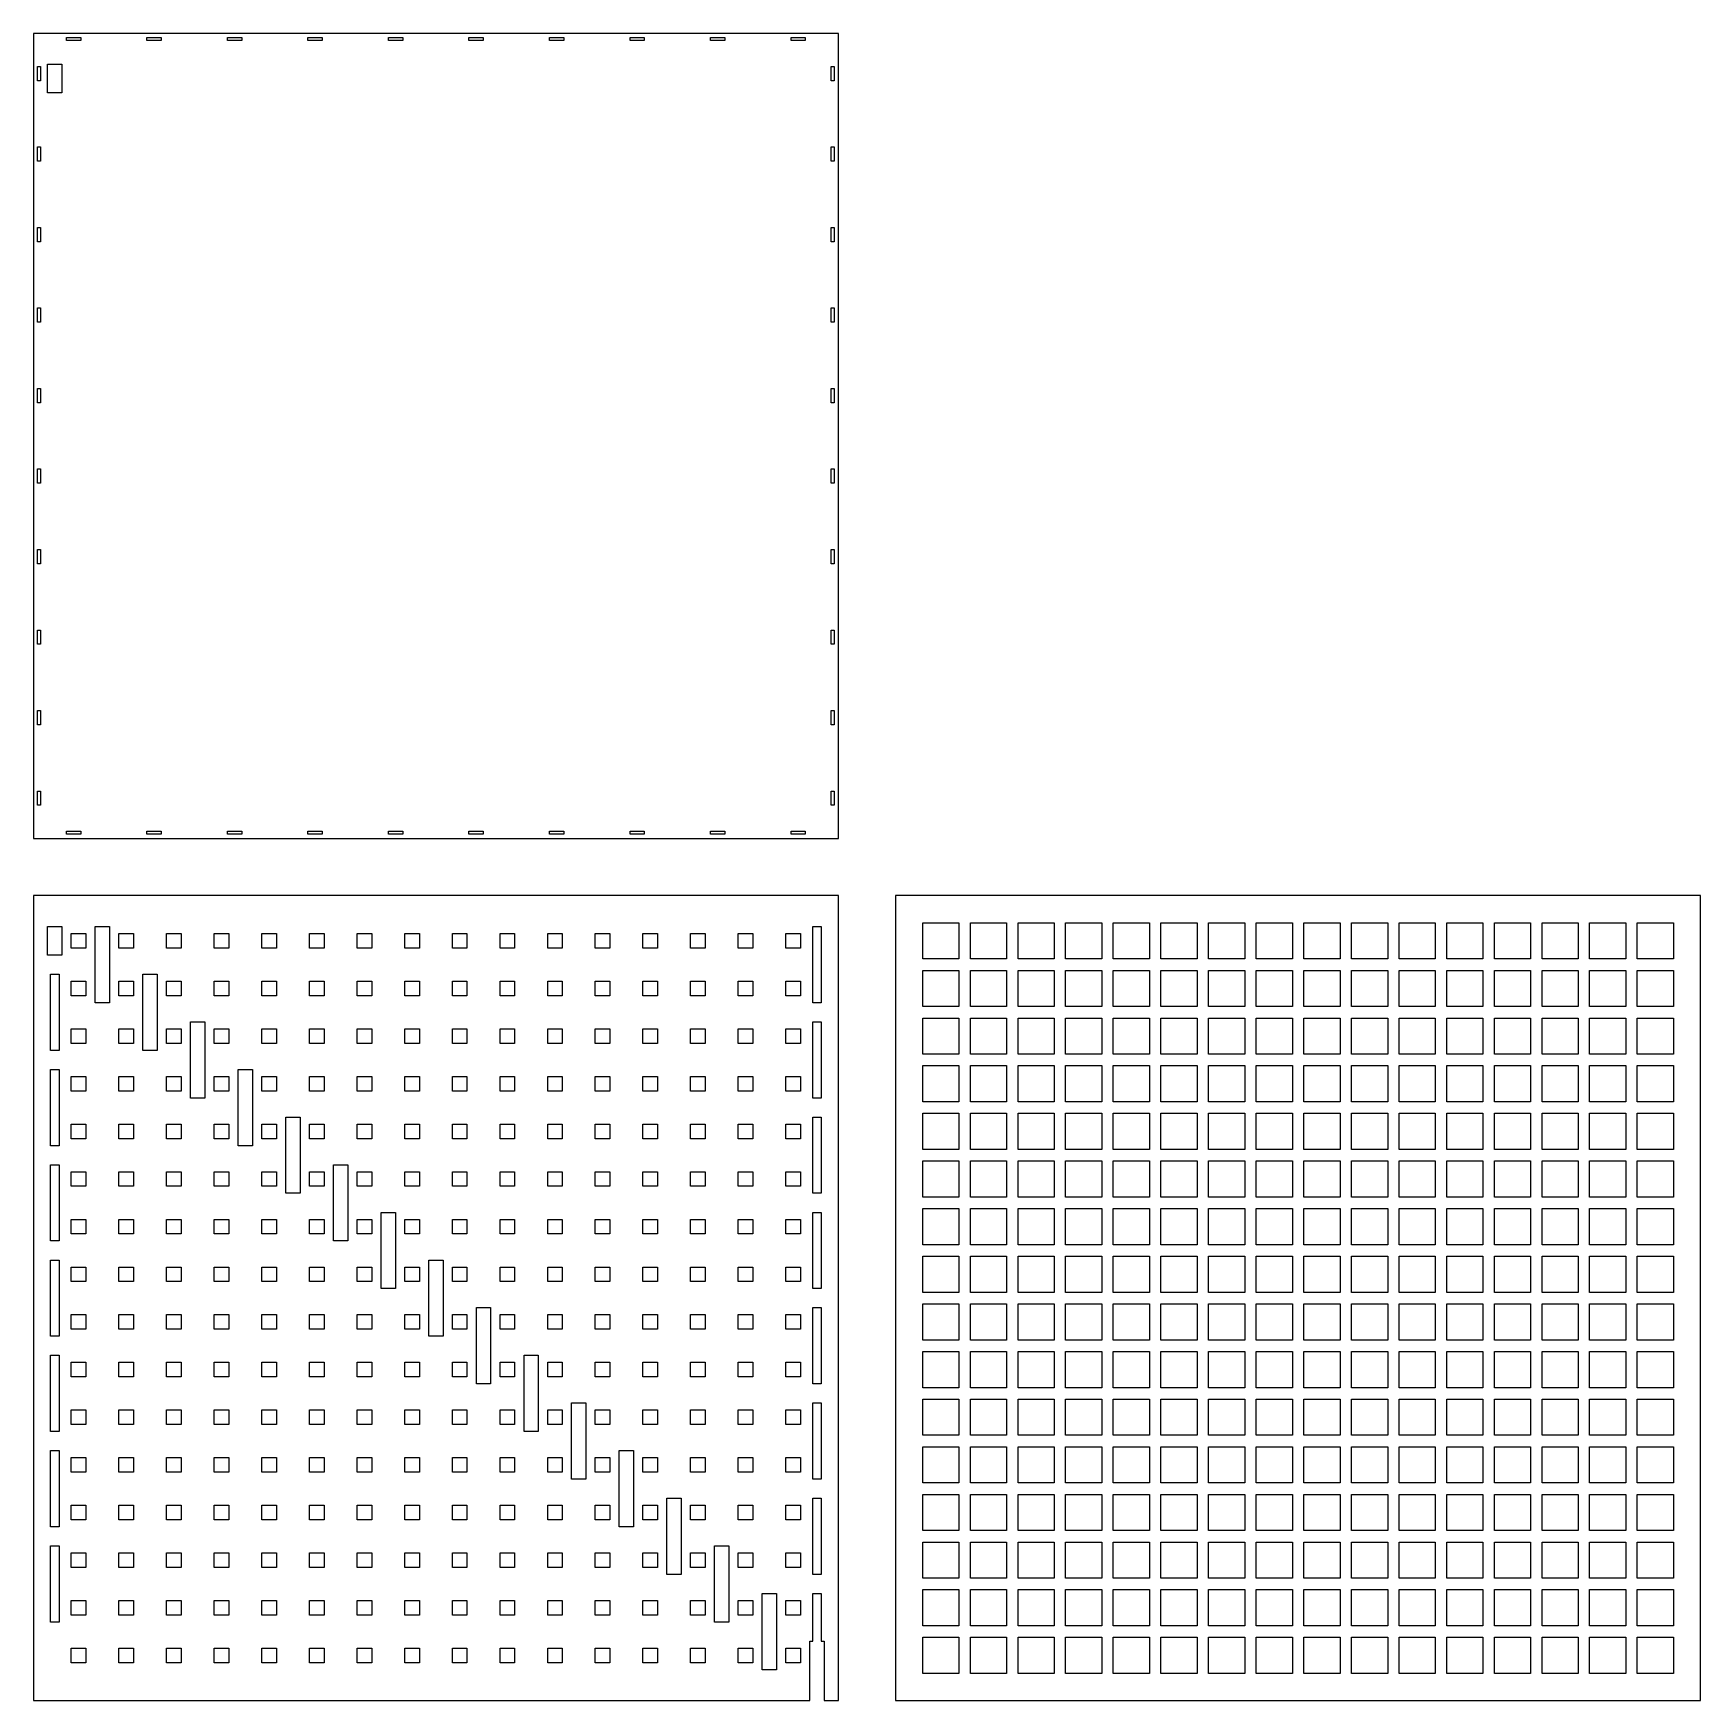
# Model space of a CAD drawing. Header units: metres. Extents: x 0 to 1167, y 0 to 1167.
import ezdxf

# ---------------------------------------------------------------- set-up
doc = ezdxf.new("R2010")
doc.units = ezdxf.units.M

msp = doc.modelspace()

# ---------------------------------------------------------------- linework, layer by layer
for p, q in [((563.333, 1166.67), (0, 1166.67)), ((0, 1166.67), (0, 603.333)), ((563.333, 603.333), (563.333, 1166.67)), ((23.1666, 1161.67), (23.1666, 1163.67)), ((23.1666, 1163.67), (33.1666, 1163.67)), ((33.1666, 1161.67), (23.1666, 1161.67)), ((33.1666, 1163.67), (33.1666, 1161.67)), ((79.4999, 1161.67), (79.4999, 1163.67)), ((79.4999, 1163.67), (89.4999, 1163.67)), ((89.4999, 1161.67), (79.4999, 1161.67)), ((89.4999, 1163.67), (89.4999, 1161.67)), ((135.833, 1161.67), (135.833, 1163.67)), ((135.833, 1163.67), (145.833, 1163.67)), ((145.833, 1161.67), (135.833, 1161.67)), ((145.833, 1163.67), (145.833, 1161.67)), ((192.166, 1161.67), (192.166, 1163.67)), ((192.166, 1163.67), (202.166, 1163.67)), ((202.166, 1161.67), (192.166, 1161.67)), ((202.166, 1163.67), (202.166, 1161.67)), ((248.5, 1161.67), (248.5, 1163.67)), ((248.5, 1163.67), (258.5, 1163.67)), ((258.5, 1161.67), (248.5, 1161.67)), ((258.5, 1163.67), (258.5, 1161.67)), ((304.833, 1161.67), (304.833, 1163.67)), ((304.833, 1163.67), (314.833, 1163.67)), ((314.833, 1161.67), (304.833, 1161.67)), ((314.833, 1163.67), (314.833, 1161.67)), ((361.166, 1161.67), (361.166, 1163.67)), ((361.166, 1163.67), (371.166, 1163.67)), ((371.166, 1161.67), (361.166, 1161.67)), ((371.166, 1163.67), (371.166, 1161.67)), ((417.5, 1161.67), (417.5, 1163.67)), ((417.5, 1163.67), (427.5, 1163.67)), ((427.5, 1161.67), (417.5, 1161.67)), ((427.5, 1163.67), (427.5, 1161.67)), ((473.833, 1161.67), (473.833, 1163.67)), ((473.833, 1163.67), (483.833, 1163.67)), ((483.833, 1161.67), (473.833, 1161.67)), ((483.833, 1163.67), (483.833, 1161.67)), ((530.166, 1161.67), (530.166, 1163.67)), ((530.166, 1163.67), (540.166, 1163.67)), ((540.166, 1161.67), (530.166, 1161.67)), ((540.166, 1163.67), (540.166, 1161.67)), ((3, 1133.5), (3, 1143.5)), ((3, 1143.5), (5, 1143.5)), ((5, 1143.5), (5, 1133.5)), ((10, 1125), (10, 1145)), ((10, 1145), (20, 1145)), ((20, 1145), (20, 1125)), ((558.333, 1133.5), (558.333, 1143.5)), ((558.333, 1143.5), (560.333, 1143.5)), ((560.333, 1143.5), (560.333, 1133.5)), ((5, 1133.5), (3, 1133.5)), ((560.333, 1133.5), (558.333, 1133.5)), ((20, 1125), (10, 1125)), ((3, 1077.17), (3, 1087.17)), ((3, 1087.17), (5, 1087.17)), ((5, 1087.17), (5, 1077.17)), ((558.333, 1077.17), (558.333, 1087.17)), ((558.333, 1087.17), (560.333, 1087.17)), ((560.333, 1087.17), (560.333, 1077.17)), ((5, 1077.17), (3, 1077.17)), ((560.333, 1077.17), (558.333, 1077.17)), ((3, 1020.83), (3, 1030.83)), ((3, 1030.83), (5, 1030.83)), ((5, 1030.83), (5, 1020.83)), ((558.333, 1020.83), (558.333, 1030.83)), ((558.333, 1030.83), (560.333, 1030.83)), ((560.333, 1030.83), (560.333, 1020.83)), ((5, 1020.83), (3, 1020.83)), ((560.333, 1020.83), (558.333, 1020.83)), ((3, 964.499), (3, 974.499)), ((3, 974.499), (5, 974.499)), ((5, 974.499), (5, 964.499)), ((558.333, 964.499), (558.333, 974.499)), ((558.333, 974.499), (560.333, 974.499)), ((560.333, 974.499), (560.333, 964.499)), ((5, 964.499), (3, 964.499)), ((560.333, 964.499), (558.333, 964.499)), ((3, 908.166), (3, 918.166)), ((3, 918.166), (5, 918.166)), ((5, 918.166), (5, 908.166)), ((558.333, 908.166), (558.333, 918.166)), ((558.333, 918.166), (560.333, 918.166)), ((560.333, 918.166), (560.333, 908.166)), ((5, 908.166), (3, 908.166)), ((560.333, 908.166), (558.333, 908.166)), ((3, 851.833), (3, 861.833)), ((3, 861.833), (5, 861.833)), ((5, 851.833), (3, 851.833)), ((5, 861.833), (5, 851.833)), ((558.333, 851.833), (558.333, 861.833)), ((558.333, 861.833), (560.333, 861.833)), ((560.333, 851.833), (558.333, 851.833)), ((560.333, 861.833), (560.333, 851.833)), ((3, 795.499), (3, 805.499)), ((3, 805.499), (5, 805.499)), ((5, 805.499), (5, 795.499)), ((558.333, 795.499), (558.333, 805.499)), ((558.333, 805.499), (560.333, 805.499)), ((560.333, 805.499), (560.333, 795.499)), ((5, 795.499), (3, 795.499)), ((560.333, 795.499), (558.333, 795.499)), ((3, 739.166), (3, 749.166)), ((3, 749.166), (5, 749.166)), ((5, 749.166), (5, 739.166)), ((558.333, 739.166), (558.333, 749.166)), ((558.333, 749.166), (560.333, 749.166)), ((560.333, 749.166), (560.333, 739.166)), ((5, 739.166), (3, 739.166)), ((560.333, 739.166), (558.333, 739.166)), ((3, 682.833), (3, 692.833)), ((3, 692.833), (5, 692.833)), ((5, 692.833), (5, 682.833)), ((558.333, 682.833), (558.333, 692.833)), ((558.333, 692.833), (560.333, 692.833)), ((560.333, 692.833), (560.333, 682.833)), ((5, 682.833), (3, 682.833)), ((560.333, 682.833), (558.333, 682.833)), ((3, 626.499), (3, 636.499)), ((3, 636.499), (5, 636.499)), ((5, 636.499), (5, 626.499)), ((558.333, 626.499), (558.333, 636.499)), ((558.333, 636.499), (560.333, 636.499)), ((560.333, 636.499), (560.333, 626.499)), ((5, 626.499), (3, 626.499)), ((560.333, 626.499), (558.333, 626.499)), ((23.1666, 606.333), (23.1666, 608.333)), ((23.1666, 608.333), (33.1666, 608.333)), ((33.1666, 608.333), (33.1666, 606.333)), ((79.4999, 606.333), (79.4999, 608.333)), ((79.4999, 608.333), (89.4999, 608.333)), ((89.4999, 608.333), (89.4999, 606.333)), ((135.833, 606.333), (135.833, 608.333)), ((135.833, 608.333), (145.833, 608.333)), ((145.833, 608.333), (145.833, 606.333)), ((192.166, 606.333), (192.166, 608.333)), ((192.166, 608.333), (202.166, 608.333)), ((202.166, 608.333), (202.166, 606.333)), ((248.5, 606.333), (248.5, 608.333)), ((248.5, 608.333), (258.5, 608.333)), ((258.5, 608.333), (258.5, 606.333)), ((304.833, 606.333), (304.833, 608.333)), ((304.833, 608.333), (314.833, 608.333)), ((314.833, 608.333), (314.833, 606.333)), ((361.166, 606.333), (361.166, 608.333)), ((361.166, 608.333), (371.166, 608.333)), ((371.166, 608.333), (371.166, 606.333)), ((417.5, 606.333), (417.5, 608.333)), ((417.5, 608.333), (427.5, 608.333)), ((427.5, 608.333), (427.5, 606.333)), ((473.833, 606.333), (473.833, 608.333)), ((473.833, 608.333), (483.833, 608.333)), ((483.833, 608.333), (483.833, 606.333)), ((530.166, 606.333), (530.166, 608.333)), ((530.166, 608.333), (540.166, 608.333)), ((540.166, 608.333), (540.166, 606.333)), ((0, 603.333), (563.333, 603.333)), ((33.1666, 606.333), (23.1666, 606.333)), ((89.4999, 606.333), (79.4999, 606.333)), ((145.833, 606.333), (135.833, 606.333)), ((202.166, 606.333), (192.166, 606.333)), ((258.5, 606.333), (248.5, 606.333)), ((314.833, 606.333), (304.833, 606.333)), ((371.166, 606.333), (361.166, 606.333)), ((427.5, 606.333), (417.5, 606.333)), ((483.833, 606.333), (473.833, 606.333)), ((540.166, 606.333), (530.166, 606.333)), ((563.333, 563.333), (0, 563.333)), ((0, 563.333), (0, 0)), ((563.333, 0), (563.333, 563.333)), ((1166.67, 563.333), (603.333, 563.333)), ((603.333, 563.333), (603.333, 0)), ((1166.67, 0), (1166.67, 563.333)), ((10, 521.666), (10, 541.666)), ((10, 541.666), (20, 541.666)), ((20, 541.666), (20, 521.666)), ((26.5716, 526.571), (26.5716, 536.761)), ((26.5716, 536.761), (36.7616, 536.761)), ((36.7616, 536.761), (36.7616, 526.571)), ((43.3333, 488.333), (43.3333, 541.666)), ((43.3333, 541.666), (53.3333, 541.666)), ((53.3333, 541.666), (53.3333, 488.333)), ((59.9049, 526.571), (59.9049, 536.761)), ((59.9049, 536.761), (70.0949, 536.761)), ((70.0949, 536.761), (70.0949, 526.571)), ((93.2382, 526.571), (93.2382, 536.761)), ((93.2382, 536.761), (103.428, 536.761)), ((103.428, 536.761), (103.428, 526.571)), ((126.572, 526.571), (126.572, 536.761)), ((126.572, 536.761), (136.762, 536.761)), ((136.762, 536.761), (136.762, 526.571)), ((159.905, 526.571), (159.905, 536.761)), ((159.905, 536.761), (170.095, 536.761)), ((170.095, 536.761), (170.095, 526.571)), ((193.238, 526.571), (193.238, 536.761)), ((193.238, 536.761), (203.428, 536.761)), ((203.428, 536.761), (203.428, 526.571)), ((226.571, 526.571), (226.571, 536.761)), ((226.571, 536.761), (236.761, 536.761)), ((236.761, 536.761), (236.761, 526.571)), ((259.905, 526.571), (259.905, 536.761)), ((259.905, 536.761), (270.095, 536.761)), ((270.095, 536.761), (270.095, 526.571)), ((293.238, 526.571), (293.238, 536.761)), ((293.238, 536.761), (303.428, 536.761)), ((303.428, 536.761), (303.428, 526.571)), ((326.571, 526.571), (326.571, 536.761)), ((326.571, 536.761), (336.761, 536.761)), ((336.761, 536.761), (336.761, 526.571)), ((359.905, 526.571), (359.905, 536.761)), ((359.905, 536.761), (370.095, 536.761)), ((370.095, 536.761), (370.095, 526.571)), ((393.238, 526.571), (393.238, 536.761)), ((393.238, 536.761), (403.428, 536.761)), ((403.428, 536.761), (403.428, 526.571)), ((426.571, 526.571), (426.571, 536.761)), ((426.571, 536.761), (436.761, 536.761)), ((436.761, 536.761), (436.761, 526.571)), ((459.905, 526.571), (459.905, 536.761)), ((459.905, 536.761), (470.095, 536.761)), ((470.095, 536.761), (470.095, 526.571)), ((493.238, 526.571), (493.238, 536.761)), ((493.238, 536.761), (503.428, 536.761)), ((503.428, 536.761), (503.428, 526.571)), ((526.571, 526.571), (526.571, 536.761)), ((526.571, 536.761), (536.761, 536.761)), ((536.761, 536.761), (536.761, 526.571)), ((545.333, 488.333), (545.333, 541.666)), ((545.333, 541.666), (551.333, 541.666)), ((551.333, 541.666), (551.333, 488.333)), ((622.333, 518.999), (622.333, 544.333)), ((622.333, 544.333), (647.666, 544.333)), ((647.666, 544.333), (647.666, 518.999)), ((655.666, 518.999), (655.666, 544.333)), ((655.666, 544.333), (680.999, 544.333)), ((680.999, 544.333), (680.999, 518.999)), ((688.999, 518.999), (688.999, 544.333)), ((688.999, 544.333), (714.333, 544.333)), ((714.333, 544.333), (714.333, 518.999)), ((722.333, 518.999), (722.333, 544.333)), ((722.333, 544.333), (747.666, 544.333)), ((747.666, 544.333), (747.666, 518.999)), ((755.666, 518.999), (755.666, 544.333)), ((755.666, 544.333), (780.999, 544.333)), ((780.999, 544.333), (780.999, 518.999)), ((788.999, 518.999), (788.999, 544.333)), ((788.999, 544.333), (814.333, 544.333)), ((814.333, 544.333), (814.333, 518.999)), ((822.333, 518.999), (822.333, 544.333)), ((822.333, 544.333), (847.666, 544.333)), ((847.666, 544.333), (847.666, 518.999)), ((855.666, 518.999), (855.666, 544.333)), ((855.666, 544.333), (880.999, 544.333)), ((880.999, 544.333), (880.999, 518.999)), ((888.999, 518.999), (888.999, 544.333)), ((888.999, 544.333), (914.332, 544.333)), ((914.332, 544.333), (914.332, 518.999)), ((922.332, 518.999), (922.332, 544.333)), ((922.332, 544.333), (947.666, 544.333)), ((947.666, 544.333), (947.666, 518.999)), ((955.666, 518.999), (955.666, 544.333)), ((955.666, 544.333), (980.999, 544.333)), ((980.999, 544.333), (980.999, 518.999)), ((988.999, 518.999), (988.999, 544.333)), ((988.999, 544.333), (1014.33, 544.333)), ((1014.33, 544.333), (1014.33, 518.999)), ((1022.33, 518.999), (1022.33, 544.333)), ((1022.33, 544.333), (1047.67, 544.333)), ((1047.67, 544.333), (1047.67, 518.999)), ((1055.67, 518.999), (1055.67, 544.333)), ((1055.67, 544.333), (1081, 544.333)), ((1081, 544.333), (1081, 518.999)), ((1089, 518.999), (1089, 544.333)), ((1089, 544.333), (1114.33, 544.333)), ((1114.33, 544.333), (1114.33, 518.999)), ((1122.33, 518.999), (1122.33, 544.333)), ((1122.33, 544.333), (1147.67, 544.333)), ((1147.67, 544.333), (1147.67, 518.999)), ((36.7616, 526.571), (26.5716, 526.571)), ((70.0949, 526.571), (59.9049, 526.571)), ((103.428, 526.571), (93.2382, 526.571)), ((136.762, 526.571), (126.572, 526.571)), ((170.095, 526.571), (159.905, 526.571)), ((203.428, 526.571), (193.238, 526.571)), ((236.761, 526.571), (226.571, 526.571)), ((270.095, 526.571), (259.905, 526.571)), ((303.428, 526.571), (293.238, 526.571)), ((336.761, 526.571), (326.571, 526.571)), ((370.095, 526.571), (359.905, 526.571)), ((403.428, 526.571), (393.238, 526.571)), ((436.761, 526.571), (426.571, 526.571)), ((470.095, 526.571), (459.905, 526.571)), ((503.428, 526.571), (493.238, 526.571)), ((536.761, 526.571), (526.571, 526.571)), ((20, 521.666), (10, 521.666)), ((647.666, 518.999), (622.333, 518.999)), ((680.999, 518.999), (655.666, 518.999)), ((714.333, 518.999), (688.999, 518.999)), ((747.666, 518.999), (722.333, 518.999)), ((780.999, 518.999), (755.666, 518.999)), ((814.333, 518.999), (788.999, 518.999)), ((847.666, 518.999), (822.333, 518.999)), ((880.999, 518.999), (855.666, 518.999)), ((914.332, 518.999), (888.999, 518.999)), ((947.666, 518.999), (922.332, 518.999)), ((980.999, 518.999), (955.666, 518.999)), ((1014.33, 518.999), (988.999, 518.999)), ((1047.67, 518.999), (1022.33, 518.999)), ((1081, 518.999), (1055.67, 518.999)), ((1114.33, 518.999), (1089, 518.999)), ((1147.67, 518.999), (1122.33, 518.999)), ((12, 455), (12, 508.333)), ((12, 508.333), (18, 508.333)), ((18, 508.333), (18, 455)), ((26.5716, 493.238), (26.5716, 503.428)), ((26.5716, 503.428), (36.7616, 503.428)), ((36.7616, 503.428), (36.7616, 493.238)), ((59.9049, 493.238), (59.9049, 503.428)), ((59.9049, 503.428), (70.0949, 503.428)), ((70.0949, 503.428), (70.0949, 493.238)), ((76.6666, 455), (76.6666, 508.333)), ((76.6666, 508.333), (86.6666, 508.333)), ((86.6666, 508.333), (86.6666, 455)), ((93.2382, 493.238), (93.2382, 503.428)), ((93.2382, 503.428), (103.428, 503.428)), ((103.428, 503.428), (103.428, 493.238)), ((126.572, 493.238), (126.572, 503.428)), ((126.572, 503.428), (136.762, 503.428)), ((136.762, 503.428), (136.762, 493.238)), ((159.905, 493.238), (159.905, 503.428)), ((159.905, 503.428), (170.095, 503.428)), ((170.095, 503.428), (170.095, 493.238)), ((193.238, 493.238), (193.238, 503.428)), ((193.238, 503.428), (203.428, 503.428)), ((203.428, 503.428), (203.428, 493.238)), ((226.571, 493.238), (226.571, 503.428)), ((226.571, 503.428), (236.761, 503.428)), ((236.761, 503.428), (236.761, 493.238)), ((259.905, 493.238), (259.905, 503.428)), ((259.905, 503.428), (270.095, 503.428)), ((270.095, 503.428), (270.095, 493.238)), ((293.238, 493.238), (293.238, 503.428)), ((293.238, 503.428), (303.428, 503.428)), ((303.428, 503.428), (303.428, 493.238)), ((326.571, 493.238), (326.571, 503.428)), ((326.571, 503.428), (336.761, 503.428)), ((336.761, 503.428), (336.761, 493.238)), ((359.905, 493.238), (359.905, 503.428)), ((359.905, 503.428), (370.095, 503.428)), ((370.095, 503.428), (370.095, 493.238)), ((393.238, 493.238), (393.238, 503.428)), ((393.238, 503.428), (403.428, 503.428)), ((403.428, 503.428), (403.428, 493.238)), ((426.571, 493.238), (426.571, 503.428)), ((426.571, 503.428), (436.761, 503.428)), ((436.761, 503.428), (436.761, 493.238)), ((459.905, 493.238), (459.905, 503.428)), ((459.905, 503.428), (470.095, 503.428)), ((470.095, 503.428), (470.095, 493.238)), ((493.238, 493.238), (493.238, 503.428)), ((493.238, 503.428), (503.428, 503.428)), ((503.428, 503.428), (503.428, 493.238)), ((526.571, 493.238), (526.571, 503.428)), ((526.571, 503.428), (536.761, 503.428)), ((536.761, 503.428), (536.761, 493.238)), ((622.333, 485.666), (622.333, 510.999)), ((622.333, 510.999), (647.666, 510.999)), ((647.666, 510.999), (647.666, 485.666)), ((655.666, 485.666), (655.666, 510.999)), ((655.666, 510.999), (680.999, 510.999)), ((680.999, 510.999), (680.999, 485.666)), ((688.999, 485.666), (688.999, 510.999)), ((688.999, 510.999), (714.333, 510.999)), ((714.333, 510.999), (714.333, 485.666)), ((722.333, 485.666), (722.333, 510.999)), ((722.333, 510.999), (747.666, 510.999)), ((747.666, 510.999), (747.666, 485.666)), ((755.666, 485.666), (755.666, 510.999)), ((755.666, 510.999), (780.999, 510.999)), ((780.999, 510.999), (780.999, 485.666)), ((788.999, 485.666), (788.999, 510.999)), ((788.999, 510.999), (814.333, 510.999)), ((814.333, 510.999), (814.333, 485.666)), ((822.333, 485.666), (822.333, 510.999)), ((822.333, 510.999), (847.666, 510.999)), ((847.666, 510.999), (847.666, 485.666)), ((855.666, 485.666), (855.666, 510.999)), ((855.666, 510.999), (880.999, 510.999)), ((880.999, 510.999), (880.999, 485.666)), ((888.999, 485.666), (888.999, 510.999)), ((888.999, 510.999), (914.332, 510.999)), ((914.332, 510.999), (914.332, 485.666)), ((922.332, 485.666), (922.332, 510.999)), ((922.332, 510.999), (947.666, 510.999)), ((947.666, 510.999), (947.666, 485.666)), ((955.666, 485.666), (955.666, 510.999)), ((955.666, 510.999), (980.999, 510.999)), ((980.999, 510.999), (980.999, 485.666)), ((988.999, 485.666), (988.999, 510.999)), ((988.999, 510.999), (1014.33, 510.999)), ((1014.33, 510.999), (1014.33, 485.666)), ((1022.33, 485.666), (1022.33, 510.999)), ((1022.33, 510.999), (1047.67, 510.999)), ((1047.67, 510.999), (1047.67, 485.666)), ((1055.67, 485.666), (1055.67, 510.999)), ((1055.67, 510.999), (1081, 510.999)), ((1081, 510.999), (1081, 485.666)), ((1089, 485.666), (1089, 510.999)), ((1089, 510.999), (1114.33, 510.999)), ((1114.33, 510.999), (1114.33, 485.666)), ((1122.33, 485.666), (1122.33, 510.999)), ((1122.33, 510.999), (1147.67, 510.999)), ((1147.67, 510.999), (1147.67, 485.666)), ((36.7616, 493.238), (26.5716, 493.238)), ((70.0949, 493.238), (59.9049, 493.238)), ((103.428, 493.238), (93.2382, 493.238)), ((136.762, 493.238), (126.572, 493.238)), ((170.095, 493.238), (159.905, 493.238)), ((203.428, 493.238), (193.238, 493.238)), ((236.761, 493.238), (226.571, 493.238)), ((270.095, 493.238), (259.905, 493.238)), ((303.428, 493.238), (293.238, 493.238)), ((336.761, 493.238), (326.571, 493.238)), ((370.095, 493.238), (359.905, 493.238)), ((403.428, 493.238), (393.238, 493.238)), ((436.761, 493.238), (426.571, 493.238)), ((470.095, 493.238), (459.905, 493.238)), ((503.428, 493.238), (493.238, 493.238)), ((536.761, 493.238), (526.571, 493.238)), ((53.3333, 488.333), (43.3333, 488.333)), ((551.333, 488.333), (545.333, 488.333)), ((647.666, 485.666), (622.333, 485.666)), ((680.999, 485.666), (655.666, 485.666)), ((714.333, 485.666), (688.999, 485.666)), ((747.666, 485.666), (722.333, 485.666)), ((780.999, 485.666), (755.666, 485.666)), ((814.333, 485.666), (788.999, 485.666)), ((847.666, 485.666), (822.333, 485.666)), ((880.999, 485.666), (855.666, 485.666)), ((914.332, 485.666), (888.999, 485.666)), ((947.666, 485.666), (922.332, 485.666)), ((980.999, 485.666), (955.666, 485.666)), ((1014.33, 485.666), (988.999, 485.666)), ((1047.67, 485.666), (1022.33, 485.666)), ((1081, 485.666), (1055.67, 485.666)), ((1114.33, 485.666), (1089, 485.666)), ((1147.67, 485.666), (1122.33, 485.666)), ((26.5716, 459.905), (26.5716, 470.095)), ((26.5716, 470.095), (36.7616, 470.095)), ((36.7616, 470.095), (36.7616, 459.905)), ((59.9049, 459.905), (59.9049, 470.095)), ((59.9049, 470.095), (70.0949, 470.095)), ((70.0949, 470.095), (70.0949, 459.905)), ((93.2382, 459.905), (93.2382, 470.095)), ((93.2382, 470.095), (103.428, 470.095)), ((103.428, 470.095), (103.428, 459.905)), ((110, 421.666), (110, 475)), ((110, 475), (120, 475)), ((120, 475), (120, 421.666)), ((126.572, 459.905), (126.572, 470.095)), ((126.572, 470.095), (136.762, 470.095)), ((136.762, 470.095), (136.762, 459.905)), ((159.905, 459.905), (159.905, 470.095)), ((159.905, 470.095), (170.095, 470.095)), ((170.095, 470.095), (170.095, 459.905)), ((193.238, 459.905), (193.238, 470.095)), ((193.238, 470.095), (203.428, 470.095)), ((203.428, 470.095), (203.428, 459.905)), ((226.571, 459.905), (226.571, 470.095)), ((226.571, 470.095), (236.761, 470.095)), ((236.761, 470.095), (236.761, 459.905)), ((259.905, 459.905), (259.905, 470.095)), ((259.905, 470.095), (270.095, 470.095)), ((270.095, 470.095), (270.095, 459.905)), ((293.238, 459.905), (293.238, 470.095)), ((293.238, 470.095), (303.428, 470.095)), ((303.428, 470.095), (303.428, 459.905)), ((326.571, 459.905), (326.571, 470.095)), ((326.571, 470.095), (336.761, 470.095)), ((336.761, 470.095), (336.761, 459.905)), ((359.905, 459.905), (359.905, 470.095)), ((359.905, 470.095), (370.095, 470.095)), ((370.095, 470.095), (370.095, 459.905)), ((393.238, 459.905), (393.238, 470.095)), ((393.238, 470.095), (403.428, 470.095)), ((403.428, 470.095), (403.428, 459.905)), ((426.571, 459.905), (426.571, 470.095)), ((426.571, 470.095), (436.761, 470.095)), ((436.761, 470.095), (436.761, 459.905)), ((459.905, 459.905), (459.905, 470.095)), ((459.905, 470.095), (470.095, 470.095)), ((470.095, 470.095), (470.095, 459.905)), ((493.238, 459.905), (493.238, 470.095)), ((493.238, 470.095), (503.428, 470.095)), ((503.428, 470.095), (503.428, 459.905)), ((526.571, 459.905), (526.571, 470.095)), ((526.571, 470.095), (536.761, 470.095)), ((536.761, 470.095), (536.761, 459.905)), ((545.333, 421.666), (545.333, 475)), ((545.333, 475), (551.333, 475)), ((551.333, 475), (551.333, 421.666)), ((622.333, 452.333), (622.333, 477.666)), ((622.333, 477.666), (647.666, 477.666)), ((647.666, 477.666), (647.666, 452.333)), ((655.666, 452.333), (655.666, 477.666)), ((655.666, 477.666), (680.999, 477.666)), ((680.999, 477.666), (680.999, 452.333)), ((688.999, 452.333), (688.999, 477.666)), ((688.999, 477.666), (714.333, 477.666)), ((714.333, 477.666), (714.333, 452.333)), ((722.333, 452.333), (722.333, 477.666)), ((722.333, 477.666), (747.666, 477.666)), ((747.666, 477.666), (747.666, 452.333)), ((755.666, 452.333), (755.666, 477.666)), ((755.666, 477.666), (780.999, 477.666)), ((780.999, 477.666), (780.999, 452.333)), ((788.999, 452.333), (788.999, 477.666)), ((788.999, 477.666), (814.333, 477.666)), ((814.333, 477.666), (814.333, 452.333)), ((822.333, 452.333), (822.333, 477.666)), ((822.333, 477.666), (847.666, 477.666)), ((847.666, 477.666), (847.666, 452.333)), ((855.666, 452.333), (855.666, 477.666)), ((855.666, 477.666), (880.999, 477.666)), ((880.999, 477.666), (880.999, 452.333)), ((888.999, 452.333), (888.999, 477.666)), ((888.999, 477.666), (914.332, 477.666)), ((914.332, 477.666), (914.332, 452.333)), ((922.332, 452.333), (922.332, 477.666)), ((922.332, 477.666), (947.666, 477.666)), ((947.666, 477.666), (947.666, 452.333)), ((955.666, 452.333), (955.666, 477.666)), ((955.666, 477.666), (980.999, 477.666)), ((980.999, 477.666), (980.999, 452.333)), ((988.999, 452.333), (988.999, 477.666)), ((988.999, 477.666), (1014.33, 477.666)), ((1014.33, 477.666), (1014.33, 452.333)), ((1022.33, 452.333), (1022.33, 477.666)), ((1022.33, 477.666), (1047.67, 477.666)), ((1047.67, 477.666), (1047.67, 452.333)), ((1055.67, 452.333), (1055.67, 477.666)), ((1055.67, 477.666), (1081, 477.666)), ((1081, 477.666), (1081, 452.333)), ((1089, 452.333), (1089, 477.666)), ((1089, 477.666), (1114.33, 477.666)), ((1114.33, 477.666), (1114.33, 452.333)), ((1122.33, 452.333), (1122.33, 477.666)), ((1122.33, 477.666), (1147.67, 477.666)), ((1147.67, 477.666), (1147.67, 452.333)), ((36.7616, 459.905), (26.5716, 459.905)), ((70.0949, 459.905), (59.9049, 459.905)), ((103.428, 459.905), (93.2382, 459.905)), ((136.762, 459.905), (126.572, 459.905)), ((170.095, 459.905), (159.905, 459.905)), ((203.428, 459.905), (193.238, 459.905)), ((236.761, 459.905), (226.571, 459.905)), ((270.095, 459.905), (259.905, 459.905)), ((303.428, 459.905), (293.238, 459.905)), ((336.761, 459.905), (326.571, 459.905)), ((370.095, 459.905), (359.905, 459.905)), ((403.428, 459.905), (393.238, 459.905)), ((436.761, 459.905), (426.571, 459.905)), ((470.095, 459.905), (459.905, 459.905)), ((503.428, 459.905), (493.238, 459.905)), ((536.761, 459.905), (526.571, 459.905)), ((18, 455), (12, 455)), ((86.6666, 455), (76.6666, 455)), ((647.666, 452.333), (622.333, 452.333)), ((622.333, 419), (622.333, 444.333)), ((622.333, 444.333), (647.666, 444.333)), ((647.666, 444.333), (647.666, 419)), ((680.999, 452.333), (655.666, 452.333)), ((655.666, 419), (655.666, 444.333)), ((655.666, 444.333), (680.999, 444.333)), ((680.999, 444.333), (680.999, 419)), ((714.333, 452.333), (688.999, 452.333)), ((688.999, 419), (688.999, 444.333)), ((688.999, 444.333), (714.333, 444.333)), ((714.333, 444.333), (714.333, 419)), ((747.666, 452.333), (722.333, 452.333)), ((722.333, 419), (722.333, 444.333)), ((722.333, 444.333), (747.666, 444.333)), ((747.666, 444.333), (747.666, 419)), ((780.999, 452.333), (755.666, 452.333)), ((755.666, 419), (755.666, 444.333)), ((755.666, 444.333), (780.999, 444.333)), ((780.999, 444.333), (780.999, 419)), ((814.333, 452.333), (788.999, 452.333)), ((788.999, 419), (788.999, 444.333)), ((788.999, 444.333), (814.333, 444.333)), ((814.333, 444.333), (814.333, 419)), ((847.666, 452.333), (822.333, 452.333)), ((822.333, 419), (822.333, 444.333)), ((822.333, 444.333), (847.666, 444.333)), ((847.666, 444.333), (847.666, 419)), ((880.999, 452.333), (855.666, 452.333)), ((855.666, 419), (855.666, 444.333)), ((855.666, 444.333), (880.999, 444.333)), ((880.999, 444.333), (880.999, 419)), ((914.332, 452.333), (888.999, 452.333)), ((888.999, 419), (888.999, 444.333)), ((888.999, 444.333), (914.332, 444.333)), ((914.332, 444.333), (914.332, 419)), ((947.666, 452.333), (922.332, 452.333)), ((922.332, 419), (922.332, 444.333)), ((922.332, 444.333), (947.666, 444.333)), ((947.666, 444.333), (947.666, 419)), ((980.999, 452.333), (955.666, 452.333)), ((955.666, 419), (955.666, 444.333)), ((955.666, 444.333), (980.999, 444.333)), ((980.999, 444.333), (980.999, 419)), ((1014.33, 452.333), (988.999, 452.333)), ((988.999, 419), (988.999, 444.333)), ((988.999, 444.333), (1014.33, 444.333)), ((1014.33, 444.333), (1014.33, 419)), ((1047.67, 452.333), (1022.33, 452.333)), ((1022.33, 419), (1022.33, 444.333)), ((1022.33, 444.333), (1047.67, 444.333)), ((1047.67, 444.333), (1047.67, 419)), ((1081, 452.333), (1055.67, 452.333)), ((1055.67, 419), (1055.67, 444.333)), ((1055.67, 444.333), (1081, 444.333)), ((1081, 444.333), (1081, 419)), ((1114.33, 452.333), (1089, 452.333)), ((1089, 419), (1089, 444.333)), ((1089, 444.333), (1114.33, 444.333)), ((1114.33, 444.333), (1114.33, 419)), ((1147.67, 452.333), (1122.33, 452.333)), ((1122.33, 419), (1122.33, 444.333)), ((1122.33, 444.333), (1147.67, 444.333)), ((1147.67, 444.333), (1147.67, 419)), ((12, 388.333), (12, 441.666)), ((12, 441.666), (18, 441.666)), ((18, 441.666), (18, 388.333)), ((26.5716, 426.571), (26.5716, 436.761)), ((26.5716, 436.761), (36.7616, 436.761)), ((36.7616, 436.761), (36.7616, 426.571)), ((59.9049, 426.571), (59.9049, 436.761)), ((59.9049, 436.761), (70.0949, 436.761)), ((70.0949, 436.761), (70.0949, 426.571)), ((93.2382, 426.571), (93.2382, 436.761)), ((93.2382, 436.761), (103.428, 436.761)), ((103.428, 436.761), (103.428, 426.571)), ((126.572, 426.571), (126.572, 436.761)), ((126.572, 436.761), (136.762, 436.761)), ((136.762, 436.761), (136.762, 426.571)), ((143.333, 388.333), (143.333, 441.666)), ((143.333, 441.666), (153.333, 441.666)), ((153.333, 441.666), (153.333, 388.333)), ((159.905, 426.571), (159.905, 436.761)), ((159.905, 436.761), (170.095, 436.761)), ((170.095, 436.761), (170.095, 426.571)), ((193.238, 426.571), (193.238, 436.761)), ((193.238, 436.761), (203.428, 436.761)), ((203.428, 436.761), (203.428, 426.571)), ((226.571, 426.571), (226.571, 436.761)), ((226.571, 436.761), (236.761, 436.761)), ((236.761, 436.761), (236.761, 426.571)), ((259.905, 426.571), (259.905, 436.761)), ((259.905, 436.761), (270.095, 436.761)), ((270.095, 436.761), (270.095, 426.571)), ((293.238, 426.571), (293.238, 436.761)), ((293.238, 436.761), (303.428, 436.761)), ((303.428, 436.761), (303.428, 426.571)), ((326.571, 426.571), (326.571, 436.761)), ((326.571, 436.761), (336.761, 436.761)), ((336.761, 436.761), (336.761, 426.571)), ((359.905, 426.571), (359.905, 436.761)), ((359.905, 436.761), (370.095, 436.761)), ((370.095, 436.761), (370.095, 426.571)), ((393.238, 426.571), (393.238, 436.761)), ((393.238, 436.761), (403.428, 436.761)), ((403.428, 436.761), (403.428, 426.571)), ((426.571, 426.571), (426.571, 436.761)), ((426.571, 436.761), (436.761, 436.761)), ((436.761, 436.761), (436.761, 426.571)), ((459.905, 426.571), (459.905, 436.761)), ((459.905, 436.761), (470.095, 436.761)), ((470.095, 436.761), (470.095, 426.571)), ((493.238, 426.571), (493.238, 436.761)), ((493.238, 436.761), (503.428, 436.761)), ((503.428, 436.761), (503.428, 426.571)), ((526.571, 426.571), (526.571, 436.761)), ((526.571, 436.761), (536.761, 436.761)), ((536.761, 436.761), (536.761, 426.571)), ((36.7616, 426.571), (26.5716, 426.571)), ((70.0949, 426.571), (59.9049, 426.571)), ((103.428, 426.571), (93.2382, 426.571)), ((120, 421.666), (110, 421.666)), ((136.762, 426.571), (126.572, 426.571)), ((170.095, 426.571), (159.905, 426.571)), ((203.428, 426.571), (193.238, 426.571)), ((236.761, 426.571), (226.571, 426.571)), ((270.095, 426.571), (259.905, 426.571)), ((303.428, 426.571), (293.238, 426.571)), ((336.761, 426.571), (326.571, 426.571)), ((370.095, 426.571), (359.905, 426.571)), ((403.428, 426.571), (393.238, 426.571)), ((436.761, 426.571), (426.571, 426.571)), ((470.095, 426.571), (459.905, 426.571)), ((503.428, 426.571), (493.238, 426.571)), ((536.761, 426.571), (526.571, 426.571)), ((551.333, 421.666), (545.333, 421.666)), ((647.666, 419), (622.333, 419)), ((622.333, 385.666), (622.333, 411)), ((622.333, 411), (647.666, 411)), ((647.666, 411), (647.666, 385.666)), ((680.999, 419), (655.666, 419)), ((655.666, 385.666), (655.666, 411)), ((655.666, 411), (680.999, 411)), ((680.999, 411), (680.999, 385.666)), ((714.333, 419), (688.999, 419)), ((688.999, 385.666), (688.999, 411)), ((688.999, 411), (714.333, 411)), ((714.333, 411), (714.333, 385.666)), ((747.666, 419), (722.333, 419)), ((722.333, 385.666), (722.333, 411)), ((722.333, 411), (747.666, 411)), ((747.666, 411), (747.666, 385.666)), ((780.999, 419), (755.666, 419)), ((755.666, 385.666), (755.666, 411)), ((755.666, 411), (780.999, 411)), ((780.999, 411), (780.999, 385.666)), ((814.333, 419), (788.999, 419)), ((788.999, 385.666), (788.999, 411)), ((788.999, 411), (814.333, 411)), ((814.333, 411), (814.333, 385.666)), ((847.666, 419), (822.333, 419)), ((822.333, 385.666), (822.333, 411)), ((822.333, 411), (847.666, 411)), ((847.666, 411), (847.666, 385.666)), ((880.999, 419), (855.666, 419)), ((855.666, 385.666), (855.666, 411)), ((855.666, 411), (880.999, 411)), ((880.999, 411), (880.999, 385.666)), ((914.332, 419), (888.999, 419)), ((888.999, 385.666), (888.999, 411)), ((888.999, 411), (914.332, 411)), ((914.332, 411), (914.332, 385.666)), ((947.666, 419), (922.332, 419)), ((922.332, 385.666), (922.332, 411)), ((922.332, 411), (947.666, 411)), ((947.666, 411), (947.666, 385.666)), ((980.999, 419), (955.666, 419)), ((955.666, 385.666), (955.666, 411)), ((955.666, 411), (980.999, 411)), ((980.999, 411), (980.999, 385.666)), ((1014.33, 419), (988.999, 419)), ((988.999, 385.666), (988.999, 411)), ((988.999, 411), (1014.33, 411)), ((1014.33, 411), (1014.33, 385.666)), ((1047.67, 419), (1022.33, 419)), ((1022.33, 385.666), (1022.33, 411)), ((1022.33, 411), (1047.67, 411)), ((1047.67, 411), (1047.67, 385.666)), ((1081, 419), (1055.67, 419)), ((1055.67, 385.666), (1055.67, 411)), ((1055.67, 411), (1081, 411)), ((1081, 411), (1081, 385.666)), ((1114.33, 419), (1089, 419)), ((1089, 385.666), (1089, 411)), ((1089, 411), (1114.33, 411)), ((1114.33, 411), (1114.33, 385.666)), ((1147.67, 419), (1122.33, 419)), ((1122.33, 385.666), (1122.33, 411)), ((1122.33, 411), (1147.67, 411)), ((1147.67, 411), (1147.67, 385.666)), ((26.5716, 393.238), (26.5716, 403.428)), ((26.5716, 403.428), (36.7616, 403.428)), ((36.7616, 403.428), (36.7616, 393.238)), ((59.9049, 393.238), (59.9049, 403.428)), ((59.9049, 403.428), (70.0949, 403.428)), ((70.0949, 403.428), (70.0949, 393.238)), ((93.2382, 393.238), (93.2382, 403.428)), ((93.2382, 403.428), (103.428, 403.428)), ((103.428, 403.428), (103.428, 393.238)), ((126.572, 393.238), (126.572, 403.428)), ((126.572, 403.428), (136.762, 403.428)), ((136.762, 403.428), (136.762, 393.238)), ((159.905, 393.238), (159.905, 403.428)), ((159.905, 403.428), (170.095, 403.428)), ((170.095, 403.428), (170.095, 393.238)), ((176.666, 355), (176.666, 408.333)), ((176.666, 408.333), (186.666, 408.333)), ((186.666, 408.333), (186.666, 355)), ((193.238, 393.238), (193.238, 403.428)), ((193.238, 403.428), (203.428, 403.428)), ((203.428, 403.428), (203.428, 393.238)), ((226.571, 393.238), (226.571, 403.428)), ((226.571, 403.428), (236.761, 403.428)), ((236.761, 403.428), (236.761, 393.238)), ((259.905, 393.238), (259.905, 403.428)), ((259.905, 403.428), (270.095, 403.428)), ((270.095, 403.428), (270.095, 393.238)), ((293.238, 393.238), (293.238, 403.428)), ((293.238, 403.428), (303.428, 403.428)), ((303.428, 403.428), (303.428, 393.238)), ((326.571, 393.238), (326.571, 403.428)), ((326.571, 403.428), (336.761, 403.428)), ((336.761, 403.428), (336.761, 393.238)), ((359.905, 393.238), (359.905, 403.428)), ((359.905, 403.428), (370.095, 403.428)), ((370.095, 403.428), (370.095, 393.238)), ((393.238, 393.238), (393.238, 403.428)), ((393.238, 403.428), (403.428, 403.428)), ((403.428, 403.428), (403.428, 393.238)), ((426.571, 393.238), (426.571, 403.428)), ((426.571, 403.428), (436.761, 403.428)), ((436.761, 403.428), (436.761, 393.238)), ((459.905, 393.238), (459.905, 403.428)), ((459.905, 403.428), (470.095, 403.428)), ((470.095, 403.428), (470.095, 393.238)), ((493.238, 393.238), (493.238, 403.428)), ((493.238, 403.428), (503.428, 403.428)), ((503.428, 403.428), (503.428, 393.238)), ((526.571, 393.238), (526.571, 403.428)), ((526.571, 403.428), (536.761, 403.428)), ((536.761, 403.428), (536.761, 393.238)), ((545.333, 355), (545.333, 408.333)), ((545.333, 408.333), (551.333, 408.333)), ((551.333, 408.333), (551.333, 355)), ((18, 388.333), (12, 388.333)), ((36.7616, 393.238), (26.5716, 393.238)), ((70.0949, 393.238), (59.9049, 393.238)), ((103.428, 393.238), (93.2382, 393.238)), ((136.762, 393.238), (126.572, 393.238)), ((153.333, 388.333), (143.333, 388.333)), ((170.095, 393.238), (159.905, 393.238)), ((203.428, 393.238), (193.238, 393.238)), ((236.761, 393.238), (226.571, 393.238)), ((270.095, 393.238), (259.905, 393.238)), ((303.428, 393.238), (293.238, 393.238)), ((336.761, 393.238), (326.571, 393.238)), ((370.095, 393.238), (359.905, 393.238)), ((403.428, 393.238), (393.238, 393.238)), ((436.761, 393.238), (426.571, 393.238)), ((470.095, 393.238), (459.905, 393.238)), ((503.428, 393.238), (493.238, 393.238)), ((536.761, 393.238), (526.571, 393.238)), ((647.666, 385.666), (622.333, 385.666)), ((680.999, 385.666), (655.666, 385.666)), ((714.333, 385.666), (688.999, 385.666)), ((747.666, 385.666), (722.333, 385.666)), ((780.999, 385.666), (755.666, 385.666)), ((814.333, 385.666), (788.999, 385.666)), ((847.666, 385.666), (822.333, 385.666)), ((880.999, 385.666), (855.666, 385.666)), ((914.332, 385.666), (888.999, 385.666)), ((947.666, 385.666), (922.332, 385.666)), ((980.999, 385.666), (955.666, 385.666)), ((1014.33, 385.666), (988.999, 385.666)), ((1047.67, 385.666), (1022.33, 385.666)), ((1081, 385.666), (1055.67, 385.666)), ((1114.33, 385.666), (1089, 385.666)), ((1147.67, 385.666), (1122.33, 385.666)), ((12, 321.666), (12, 375)), ((12, 375), (18, 375)), ((18, 375), (18, 321.666)), ((210, 321.666), (210, 375)), ((210, 375), (220, 375)), ((220, 375), (220, 321.666)), ((622.333, 352.333), (622.333, 377.666)), ((622.333, 377.666), (647.666, 377.666)), ((647.666, 377.666), (647.666, 352.333)), ((655.666, 352.333), (655.666, 377.666)), ((655.666, 377.666), (680.999, 377.666)), ((680.999, 377.666), (680.999, 352.333)), ((688.999, 352.333), (688.999, 377.666)), ((688.999, 377.666), (714.333, 377.666)), ((714.333, 377.666), (714.333, 352.333)), ((722.333, 352.333), (722.333, 377.666)), ((722.333, 377.666), (747.666, 377.666)), ((747.666, 377.666), (747.666, 352.333)), ((755.666, 352.333), (755.666, 377.666)), ((755.666, 377.666), (780.999, 377.666)), ((780.999, 377.666), (780.999, 352.333)), ((788.999, 352.333), (788.999, 377.666)), ((788.999, 377.666), (814.333, 377.666)), ((814.333, 377.666), (814.333, 352.333)), ((822.333, 352.333), (822.333, 377.666)), ((822.333, 377.666), (847.666, 377.666)), ((847.666, 377.666), (847.666, 352.333)), ((855.666, 352.333), (855.666, 377.666)), ((855.666, 377.666), (880.999, 377.666)), ((880.999, 377.666), (880.999, 352.333)), ((888.999, 352.333), (888.999, 377.666)), ((888.999, 377.666), (914.332, 377.666)), ((914.332, 377.666), (914.332, 352.333)), ((922.332, 352.333), (922.332, 377.666)), ((922.332, 377.666), (947.666, 377.666)), ((947.666, 377.666), (947.666, 352.333)), ((955.666, 352.333), (955.666, 377.666)), ((955.666, 377.666), (980.999, 377.666)), ((980.999, 377.666), (980.999, 352.333)), ((988.999, 352.333), (988.999, 377.666)), ((988.999, 377.666), (1014.33, 377.666)), ((1014.33, 377.666), (1014.33, 352.333)), ((1022.33, 352.333), (1022.33, 377.666)), ((1022.33, 377.666), (1047.67, 377.666)), ((1047.67, 377.666), (1047.67, 352.333)), ((1055.67, 352.333), (1055.67, 377.666)), ((1055.67, 377.666), (1081, 377.666)), ((1081, 377.666), (1081, 352.333)), ((1089, 352.333), (1089, 377.666)), ((1089, 377.666), (1114.33, 377.666)), ((1114.33, 377.666), (1114.33, 352.333)), ((1122.33, 352.333), (1122.33, 377.666)), ((1122.33, 377.666), (1147.67, 377.666)), ((1147.67, 377.666), (1147.67, 352.333)), ((26.5716, 359.905), (26.5716, 370.095)), ((26.5716, 370.095), (36.7616, 370.095)), ((36.7616, 370.095), (36.7616, 359.905)), ((59.9049, 359.905), (59.9049, 370.095)), ((59.9049, 370.095), (70.0949, 370.095)), ((70.0949, 370.095), (70.0949, 359.905)), ((93.2382, 359.905), (93.2382, 370.095)), ((93.2382, 370.095), (103.428, 370.095)), ((103.428, 370.095), (103.428, 359.905)), ((126.572, 359.905), (126.572, 370.095)), ((126.572, 370.095), (136.762, 370.095)), ((136.762, 370.095), (136.762, 359.905)), ((159.905, 359.905), (159.905, 370.095)), ((159.905, 370.095), (170.095, 370.095)), ((170.095, 370.095), (170.095, 359.905)), ((193.238, 359.905), (193.238, 370.095)), ((193.238, 370.095), (203.428, 370.095)), ((203.428, 370.095), (203.428, 359.905)), ((226.571, 359.905), (226.571, 370.095)), ((226.571, 370.095), (236.761, 370.095)), ((236.761, 370.095), (236.761, 359.905)), ((259.905, 359.905), (259.905, 370.095)), ((259.905, 370.095), (270.095, 370.095)), ((270.095, 370.095), (270.095, 359.905)), ((293.238, 359.905), (293.238, 370.095)), ((293.238, 370.095), (303.428, 370.095)), ((303.428, 370.095), (303.428, 359.905)), ((326.571, 359.905), (326.571, 370.095)), ((326.571, 370.095), (336.761, 370.095)), ((336.761, 370.095), (336.761, 359.905)), ((359.905, 359.905), (359.905, 370.095)), ((359.905, 370.095), (370.095, 370.095)), ((370.095, 370.095), (370.095, 359.905)), ((393.238, 359.905), (393.238, 370.095)), ((393.238, 370.095), (403.428, 370.095)), ((403.428, 370.095), (403.428, 359.905)), ((426.571, 359.905), (426.571, 370.095)), ((426.571, 370.095), (436.761, 370.095)), ((436.761, 370.095), (436.761, 359.905)), ((459.905, 359.905), (459.905, 370.095)), ((459.905, 370.095), (470.095, 370.095)), ((470.095, 370.095), (470.095, 359.905)), ((493.238, 359.905), (493.238, 370.095)), ((493.238, 370.095), (503.428, 370.095)), ((503.428, 370.095), (503.428, 359.905)), ((526.571, 359.905), (526.571, 370.095)), ((526.571, 370.095), (536.761, 370.095)), ((536.761, 370.095), (536.761, 359.905)), ((36.7616, 359.905), (26.5716, 359.905)), ((70.0949, 359.905), (59.9049, 359.905)), ((103.428, 359.905), (93.2382, 359.905)), ((136.762, 359.905), (126.572, 359.905)), ((170.095, 359.905), (159.905, 359.905)), ((186.666, 355), (176.666, 355)), ((203.428, 359.905), (193.238, 359.905)), ((236.761, 359.905), (226.571, 359.905)), ((270.095, 359.905), (259.905, 359.905)), ((303.428, 359.905), (293.238, 359.905)), ((336.761, 359.905), (326.571, 359.905)), ((370.095, 359.905), (359.905, 359.905)), ((403.428, 359.905), (393.238, 359.905)), ((436.761, 359.905), (426.571, 359.905)), ((470.095, 359.905), (459.905, 359.905)), ((503.428, 359.905), (493.238, 359.905)), ((536.761, 359.905), (526.571, 359.905)), ((551.333, 355), (545.333, 355)), ((647.666, 352.333), (622.333, 352.333)), ((680.999, 352.333), (655.666, 352.333)), ((714.333, 352.333), (688.999, 352.333)), ((747.666, 352.333), (722.333, 352.333)), ((780.999, 352.333), (755.666, 352.333)), ((814.333, 352.333), (788.999, 352.333)), ((847.666, 352.333), (822.333, 352.333)), ((880.999, 352.333), (855.666, 352.333)), ((914.332, 352.333), (888.999, 352.333)), ((947.666, 352.333), (922.332, 352.333)), ((980.999, 352.333), (955.666, 352.333)), ((1014.33, 352.333), (988.999, 352.333)), ((1047.67, 352.333), (1022.33, 352.333)), ((1081, 352.333), (1055.67, 352.333)), ((1114.33, 352.333), (1089, 352.333)), ((1147.67, 352.333), (1122.33, 352.333)), ((243.333, 288.333), (243.333, 341.666)), ((243.333, 341.666), (253.333, 341.666)), ((253.333, 341.666), (253.333, 288.333)), ((545.333, 288.333), (545.333, 341.666)), ((545.333, 341.666), (551.333, 341.666)), ((551.333, 341.666), (551.333, 288.333)), ((622.333, 319), (622.333, 344.333)), ((622.333, 344.333), (647.666, 344.333)), ((647.666, 344.333), (647.666, 319)), ((655.666, 319), (655.666, 344.333)), ((655.666, 344.333), (680.999, 344.333)), ((680.999, 344.333), (680.999, 319)), ((688.999, 319), (688.999, 344.333)), ((688.999, 344.333), (714.333, 344.333)), ((714.333, 344.333), (714.333, 319)), ((722.333, 319), (722.333, 344.333)), ((722.333, 344.333), (747.666, 344.333)), ((747.666, 344.333), (747.666, 319)), ((755.666, 319), (755.666, 344.333)), ((755.666, 344.333), (780.999, 344.333)), ((780.999, 344.333), (780.999, 319)), ((788.999, 319), (788.999, 344.333)), ((788.999, 344.333), (814.333, 344.333)), ((814.333, 344.333), (814.333, 319)), ((822.333, 319), (822.333, 344.333)), ((822.333, 344.333), (847.666, 344.333)), ((847.666, 344.333), (847.666, 319)), ((855.666, 319), (855.666, 344.333)), ((855.666, 344.333), (880.999, 344.333)), ((880.999, 344.333), (880.999, 319)), ((888.999, 319), (888.999, 344.333)), ((888.999, 344.333), (914.332, 344.333)), ((914.332, 344.333), (914.332, 319)), ((922.332, 319), (922.332, 344.333)), ((922.332, 344.333), (947.666, 344.333)), ((947.666, 344.333), (947.666, 319)), ((955.666, 319), (955.666, 344.333)), ((955.666, 344.333), (980.999, 344.333)), ((980.999, 344.333), (980.999, 319)), ((988.999, 319), (988.999, 344.333)), ((988.999, 344.333), (1014.33, 344.333)), ((1014.33, 344.333), (1014.33, 319)), ((1022.33, 319), (1022.33, 344.333)), ((1022.33, 344.333), (1047.67, 344.333)), ((1047.67, 344.333), (1047.67, 319)), ((1055.67, 319), (1055.67, 344.333)), ((1055.67, 344.333), (1081, 344.333)), ((1081, 344.333), (1081, 319)), ((1089, 319), (1089, 344.333)), ((1089, 344.333), (1114.33, 344.333)), ((1114.33, 344.333), (1114.33, 319)), ((1122.33, 319), (1122.33, 344.333)), ((1122.33, 344.333), (1147.67, 344.333)), ((1147.67, 344.333), (1147.67, 319)), ((26.5716, 326.571), (26.5716, 336.761)), ((26.5716, 336.761), (36.7616, 336.761)), ((36.7616, 336.761), (36.7616, 326.571)), ((59.9049, 326.571), (59.9049, 336.761)), ((59.9049, 336.761), (70.0949, 336.761)), ((70.0949, 336.761), (70.0949, 326.571)), ((93.2382, 326.571), (93.2382, 336.761)), ((93.2382, 336.761), (103.428, 336.761)), ((103.428, 336.761), (103.428, 326.571)), ((126.572, 326.571), (126.572, 336.761)), ((126.572, 336.761), (136.762, 336.761)), ((136.762, 336.761), (136.762, 326.571)), ((159.905, 326.571), (159.905, 336.761)), ((159.905, 336.761), (170.095, 336.761)), ((170.095, 336.761), (170.095, 326.571)), ((193.238, 326.571), (193.238, 336.761)), ((193.238, 336.761), (203.428, 336.761)), ((203.428, 336.761), (203.428, 326.571)), ((226.571, 326.571), (226.571, 336.761)), ((226.571, 336.761), (236.761, 336.761)), ((236.761, 336.761), (236.761, 326.571)), ((259.905, 326.571), (259.905, 336.761)), ((259.905, 336.761), (270.095, 336.761)), ((270.095, 336.761), (270.095, 326.571)), ((293.238, 326.571), (293.238, 336.761)), ((293.238, 336.761), (303.428, 336.761)), ((303.428, 336.761), (303.428, 326.571)), ((326.571, 326.571), (326.571, 336.761)), ((326.571, 336.761), (336.761, 336.761)), ((336.761, 336.761), (336.761, 326.571)), ((359.905, 326.571), (359.905, 336.761)), ((359.905, 336.761), (370.095, 336.761)), ((370.095, 336.761), (370.095, 326.571)), ((393.238, 326.571), (393.238, 336.761)), ((393.238, 336.761), (403.428, 336.761)), ((403.428, 336.761), (403.428, 326.571)), ((426.571, 326.571), (426.571, 336.761)), ((426.571, 336.761), (436.761, 336.761)), ((436.761, 336.761), (436.761, 326.571)), ((459.905, 326.571), (459.905, 336.761)), ((459.905, 336.761), (470.095, 336.761)), ((470.095, 336.761), (470.095, 326.571)), ((493.238, 326.571), (493.238, 336.761)), ((493.238, 336.761), (503.428, 336.761)), ((503.428, 336.761), (503.428, 326.571)), ((526.571, 326.571), (526.571, 336.761)), ((526.571, 336.761), (536.761, 336.761)), ((536.761, 336.761), (536.761, 326.571)), ((18, 321.666), (12, 321.666)), ((36.7616, 326.571), (26.5716, 326.571)), ((70.0949, 326.571), (59.9049, 326.571)), ((103.428, 326.571), (93.2382, 326.571)), ((136.762, 326.571), (126.572, 326.571)), ((170.095, 326.571), (159.905, 326.571)), ((203.428, 326.571), (193.238, 326.571)), ((220, 321.666), (210, 321.666)), ((236.761, 326.571), (226.571, 326.571)), ((270.095, 326.571), (259.905, 326.571)), ((303.428, 326.571), (293.238, 326.571)), ((336.761, 326.571), (326.571, 326.571)), ((370.095, 326.571), (359.905, 326.571)), ((403.428, 326.571), (393.238, 326.571)), ((436.761, 326.571), (426.571, 326.571)), ((470.095, 326.571), (459.905, 326.571)), ((503.428, 326.571), (493.238, 326.571)), ((536.761, 326.571), (526.571, 326.571)), ((647.666, 319), (622.333, 319)), ((680.999, 319), (655.666, 319)), ((714.333, 319), (688.999, 319)), ((747.666, 319), (722.333, 319)), ((780.999, 319), (755.666, 319)), ((814.333, 319), (788.999, 319)), ((847.666, 319), (822.333, 319)), ((880.999, 319), (855.666, 319)), ((914.332, 319), (888.999, 319)), ((947.666, 319), (922.332, 319)), ((980.999, 319), (955.666, 319)), ((1014.33, 319), (988.999, 319)), ((1047.67, 319), (1022.33, 319)), ((1081, 319), (1055.67, 319)), ((1114.33, 319), (1089, 319)), ((1147.67, 319), (1122.33, 319)), ((12, 255), (12, 308.333)), ((12, 308.333), (18, 308.333)), ((18, 308.333), (18, 255)), ((26.5716, 293.238), (26.5716, 303.428)), ((26.5716, 303.428), (36.7616, 303.428)), ((36.7616, 303.428), (36.7616, 293.238)), ((59.9049, 293.238), (59.9049, 303.428)), ((59.9049, 303.428), (70.0949, 303.428)), ((70.0949, 303.428), (70.0949, 293.238)), ((93.2382, 293.238), (93.2382, 303.428)), ((93.2382, 303.428), (103.428, 303.428)), ((103.428, 303.428), (103.428, 293.238)), ((126.572, 293.238), (126.572, 303.428)), ((126.572, 303.428), (136.762, 303.428)), ((136.762, 303.428), (136.762, 293.238)), ((159.905, 293.238), (159.905, 303.428)), ((159.905, 303.428), (170.095, 303.428)), ((170.095, 303.428), (170.095, 293.238)), ((193.238, 293.238), (193.238, 303.428)), ((193.238, 303.428), (203.428, 303.428)), ((203.428, 303.428), (203.428, 293.238)), ((226.571, 293.238), (226.571, 303.428)), ((226.571, 303.428), (236.761, 303.428)), ((236.761, 303.428), (236.761, 293.238)), ((259.905, 293.238), (259.905, 303.428)), ((259.905, 303.428), (270.095, 303.428)), ((270.095, 303.428), (270.095, 293.238)), ((276.666, 255), (276.666, 308.333)), ((276.666, 308.333), (286.666, 308.333)), ((286.666, 308.333), (286.666, 255)), ((293.238, 293.238), (293.238, 303.428)), ((293.238, 303.428), (303.428, 303.428)), ((303.428, 303.428), (303.428, 293.238)), ((326.571, 293.238), (326.571, 303.428)), ((326.571, 303.428), (336.761, 303.428)), ((336.761, 303.428), (336.761, 293.238)), ((359.905, 293.238), (359.905, 303.428)), ((359.905, 303.428), (370.095, 303.428)), ((370.095, 303.428), (370.095, 293.238)), ((393.238, 293.238), (393.238, 303.428)), ((393.238, 303.428), (403.428, 303.428)), ((403.428, 303.428), (403.428, 293.238)), ((426.571, 293.238), (426.571, 303.428)), ((426.571, 303.428), (436.761, 303.428)), ((436.761, 303.428), (436.761, 293.238)), ((459.905, 293.238), (459.905, 303.428)), ((459.905, 303.428), (470.095, 303.428)), ((470.095, 303.428), (470.095, 293.238)), ((493.238, 293.238), (493.238, 303.428)), ((493.238, 303.428), (503.428, 303.428)), ((503.428, 303.428), (503.428, 293.238)), ((526.571, 293.238), (526.571, 303.428)), ((526.571, 303.428), (536.761, 303.428)), ((536.761, 303.428), (536.761, 293.238)), ((622.333, 285.666), (622.333, 311)), ((622.333, 311), (647.666, 311)), ((647.666, 311), (647.666, 285.666)), ((655.666, 285.666), (655.666, 311)), ((655.666, 311), (680.999, 311)), ((680.999, 311), (680.999, 285.666)), ((688.999, 285.666), (688.999, 311)), ((688.999, 311), (714.333, 311)), ((714.333, 311), (714.333, 285.666)), ((722.333, 285.666), (722.333, 311)), ((722.333, 311), (747.666, 311)), ((747.666, 311), (747.666, 285.666)), ((755.666, 285.666), (755.666, 311)), ((755.666, 311), (780.999, 311)), ((780.999, 311), (780.999, 285.666)), ((788.999, 285.666), (788.999, 311)), ((788.999, 311), (814.333, 311)), ((814.333, 311), (814.333, 285.666)), ((822.333, 285.666), (822.333, 311)), ((822.333, 311), (847.666, 311)), ((847.666, 311), (847.666, 285.666)), ((855.666, 285.666), (855.666, 311)), ((855.666, 311), (880.999, 311)), ((880.999, 311), (880.999, 285.666)), ((888.999, 285.666), (888.999, 311)), ((888.999, 311), (914.332, 311)), ((914.332, 311), (914.332, 285.666)), ((922.332, 285.666), (922.332, 311)), ((922.332, 311), (947.666, 311)), ((947.666, 311), (947.666, 285.666)), ((955.666, 285.666), (955.666, 311)), ((955.666, 311), (980.999, 311)), ((980.999, 311), (980.999, 285.666)), ((988.999, 285.666), (988.999, 311)), ((988.999, 311), (1014.33, 311)), ((1014.33, 311), (1014.33, 285.666)), ((1022.33, 285.666), (1022.33, 311)), ((1022.33, 311), (1047.67, 311)), ((1047.67, 311), (1047.67, 285.666)), ((1055.67, 285.666), (1055.67, 311)), ((1055.67, 311), (1081, 311)), ((1081, 311), (1081, 285.666)), ((1089, 285.666), (1089, 311)), ((1089, 311), (1114.33, 311)), ((1114.33, 311), (1114.33, 285.666)), ((1122.33, 285.666), (1122.33, 311)), ((1122.33, 311), (1147.67, 311)), ((1147.67, 311), (1147.67, 285.666)), ((36.7616, 293.238), (26.5716, 293.238)), ((70.0949, 293.238), (59.9049, 293.238)), ((103.428, 293.238), (93.2382, 293.238)), ((136.762, 293.238), (126.572, 293.238)), ((170.095, 293.238), (159.905, 293.238)), ((203.428, 293.238), (193.238, 293.238)), ((236.761, 293.238), (226.571, 293.238)), ((270.095, 293.238), (259.905, 293.238)), ((303.428, 293.238), (293.238, 293.238)), ((336.761, 293.238), (326.571, 293.238)), ((370.095, 293.238), (359.905, 293.238)), ((403.428, 293.238), (393.238, 293.238)), ((436.761, 293.238), (426.571, 293.238)), ((470.095, 293.238), (459.905, 293.238)), ((503.428, 293.238), (493.238, 293.238)), ((536.761, 293.238), (526.571, 293.238)), ((253.333, 288.333), (243.333, 288.333)), ((551.333, 288.333), (545.333, 288.333)), ((647.666, 285.666), (622.333, 285.666)), ((680.999, 285.666), (655.666, 285.666)), ((714.333, 285.666), (688.999, 285.666)), ((747.666, 285.666), (722.333, 285.666)), ((780.999, 285.666), (755.666, 285.666)), ((814.333, 285.666), (788.999, 285.666)), ((847.666, 285.666), (822.333, 285.666)), ((880.999, 285.666), (855.666, 285.666)), ((914.332, 285.666), (888.999, 285.666)), ((947.666, 285.666), (922.332, 285.666)), ((980.999, 285.666), (955.666, 285.666)), ((1014.33, 285.666), (988.999, 285.666)), ((1047.67, 285.666), (1022.33, 285.666)), ((1081, 285.666), (1055.67, 285.666)), ((1114.33, 285.666), (1089, 285.666)), ((1147.67, 285.666), (1122.33, 285.666)), ((26.5716, 259.905), (26.5716, 270.095)), ((26.5716, 270.095), (36.7616, 270.095)), ((36.7616, 270.095), (36.7616, 259.905)), ((59.9049, 259.905), (59.9049, 270.095)), ((59.9049, 270.095), (70.0949, 270.095)), ((70.0949, 270.095), (70.0949, 259.905)), ((93.2382, 259.905), (93.2382, 270.095)), ((93.2382, 270.095), (103.428, 270.095)), ((103.428, 270.095), (103.428, 259.905)), ((126.572, 259.905), (126.572, 270.095)), ((126.572, 270.095), (136.762, 270.095)), ((136.762, 270.095), (136.762, 259.905)), ((159.905, 259.905), (159.905, 270.095)), ((159.905, 270.095), (170.095, 270.095)), ((170.095, 270.095), (170.095, 259.905)), ((193.238, 259.905), (193.238, 270.095)), ((193.238, 270.095), (203.428, 270.095)), ((203.428, 270.095), (203.428, 259.905)), ((226.571, 259.905), (226.571, 270.095)), ((226.571, 270.095), (236.761, 270.095)), ((236.761, 270.095), (236.761, 259.905)), ((259.905, 259.905), (259.905, 270.095)), ((259.905, 270.095), (270.095, 270.095)), ((270.095, 270.095), (270.095, 259.905)), ((293.238, 259.905), (293.238, 270.095)), ((293.238, 270.095), (303.428, 270.095)), ((303.428, 270.095), (303.428, 259.905)), ((310, 221.666), (310, 275)), ((310, 275), (320, 275)), ((320, 275), (320, 221.666)), ((326.571, 259.905), (326.571, 270.095)), ((326.571, 270.095), (336.761, 270.095)), ((336.761, 270.095), (336.761, 259.905)), ((359.905, 259.905), (359.905, 270.095)), ((359.905, 270.095), (370.095, 270.095)), ((370.095, 270.095), (370.095, 259.905)), ((393.238, 259.905), (393.238, 270.095)), ((393.238, 270.095), (403.428, 270.095)), ((403.428, 270.095), (403.428, 259.905)), ((426.571, 259.905), (426.571, 270.095)), ((426.571, 270.095), (436.761, 270.095)), ((436.761, 270.095), (436.761, 259.905)), ((459.905, 259.905), (459.905, 270.095)), ((459.905, 270.095), (470.095, 270.095)), ((470.095, 270.095), (470.095, 259.905)), ((493.238, 259.905), (493.238, 270.095)), ((493.238, 270.095), (503.428, 270.095)), ((503.428, 270.095), (503.428, 259.905)), ((526.571, 259.905), (526.571, 270.095)), ((526.571, 270.095), (536.761, 270.095)), ((536.761, 270.095), (536.761, 259.905)), ((545.333, 221.666), (545.333, 275)), ((545.333, 275), (551.333, 275)), ((551.333, 275), (551.333, 221.666)), ((622.333, 252.333), (622.333, 277.666)), ((622.333, 277.666), (647.666, 277.666)), ((647.666, 277.666), (647.666, 252.333)), ((655.666, 252.333), (655.666, 277.666)), ((655.666, 277.666), (680.999, 277.666)), ((680.999, 277.666), (680.999, 252.333)), ((688.999, 252.333), (688.999, 277.666)), ((688.999, 277.666), (714.333, 277.666)), ((714.333, 277.666), (714.333, 252.333)), ((722.333, 252.333), (722.333, 277.666)), ((722.333, 277.666), (747.666, 277.666)), ((747.666, 277.666), (747.666, 252.333)), ((755.666, 252.333), (755.666, 277.666)), ((755.666, 277.666), (780.999, 277.666)), ((780.999, 277.666), (780.999, 252.333)), ((788.999, 252.333), (788.999, 277.666)), ((788.999, 277.666), (814.333, 277.666)), ((814.333, 277.666), (814.333, 252.333)), ((822.333, 252.333), (822.333, 277.666)), ((822.333, 277.666), (847.666, 277.666)), ((847.666, 277.666), (847.666, 252.333)), ((855.666, 252.333), (855.666, 277.666)), ((855.666, 277.666), (880.999, 277.666)), ((880.999, 277.666), (880.999, 252.333)), ((888.999, 252.333), (888.999, 277.666)), ((888.999, 277.666), (914.332, 277.666)), ((914.332, 277.666), (914.332, 252.333)), ((922.332, 252.333), (922.332, 277.666)), ((922.332, 277.666), (947.666, 277.666)), ((947.666, 277.666), (947.666, 252.333)), ((955.666, 252.333), (955.666, 277.666)), ((955.666, 277.666), (980.999, 277.666)), ((980.999, 277.666), (980.999, 252.333)), ((988.999, 252.333), (988.999, 277.666)), ((988.999, 277.666), (1014.33, 277.666)), ((1014.33, 277.666), (1014.33, 252.333)), ((1022.33, 252.333), (1022.33, 277.666)), ((1022.33, 277.666), (1047.67, 277.666)), ((1047.67, 277.666), (1047.67, 252.333)), ((1055.67, 252.333), (1055.67, 277.666)), ((1055.67, 277.666), (1081, 277.666)), ((1081, 277.666), (1081, 252.333)), ((1089, 252.333), (1089, 277.666)), ((1089, 277.666), (1114.33, 277.666)), ((1114.33, 277.666), (1114.33, 252.333)), ((1122.33, 252.333), (1122.33, 277.666)), ((1122.33, 277.666), (1147.67, 277.666)), ((1147.67, 277.666), (1147.67, 252.333)), ((36.7616, 259.905), (26.5716, 259.905)), ((70.0949, 259.905), (59.9049, 259.905)), ((103.428, 259.905), (93.2382, 259.905)), ((136.762, 259.905), (126.572, 259.905)), ((170.095, 259.905), (159.905, 259.905)), ((203.428, 259.905), (193.238, 259.905)), ((236.761, 259.905), (226.571, 259.905)), ((270.095, 259.905), (259.905, 259.905)), ((303.428, 259.905), (293.238, 259.905)), ((336.761, 259.905), (326.571, 259.905)), ((370.095, 259.905), (359.905, 259.905)), ((403.428, 259.905), (393.238, 259.905)), ((436.761, 259.905), (426.571, 259.905)), ((470.095, 259.905), (459.905, 259.905)), ((503.428, 259.905), (493.238, 259.905)), ((536.761, 259.905), (526.571, 259.905)), ((18, 255), (12, 255)), ((286.666, 255), (276.666, 255)), ((647.666, 252.333), (622.333, 252.333)), ((680.999, 252.333), (655.666, 252.333)), ((714.333, 252.333), (688.999, 252.333)), ((747.666, 252.333), (722.333, 252.333)), ((780.999, 252.333), (755.666, 252.333)), ((814.333, 252.333), (788.999, 252.333)), ((847.666, 252.333), (822.333, 252.333)), ((880.999, 252.333), (855.666, 252.333)), ((914.332, 252.333), (888.999, 252.333)), ((947.666, 252.333), (922.332, 252.333)), ((980.999, 252.333), (955.666, 252.333)), ((1014.33, 252.333), (988.999, 252.333)), ((1047.67, 252.333), (1022.33, 252.333)), ((1081, 252.333), (1055.67, 252.333)), ((1114.33, 252.333), (1089, 252.333)), ((1147.67, 252.333), (1122.33, 252.333)), ((12, 188.333), (12, 241.666)), ((12, 241.666), (18, 241.666)), ((18, 241.666), (18, 188.333)), ((26.5716, 226.571), (26.5716, 236.761)), ((26.5716, 236.761), (36.7616, 236.761)), ((36.7616, 236.761), (36.7616, 226.571)), ((59.9049, 226.571), (59.9049, 236.761)), ((59.9049, 236.761), (70.0949, 236.761)), ((70.0949, 236.761), (70.0949, 226.571)), ((93.2382, 226.571), (93.2382, 236.761)), ((93.2382, 236.761), (103.428, 236.761)), ((103.428, 236.761), (103.428, 226.571)), ((126.572, 226.571), (126.572, 236.761)), ((126.572, 236.761), (136.762, 236.761)), ((136.762, 236.761), (136.762, 226.571)), ((159.905, 226.571), (159.905, 236.761)), ((159.905, 236.761), (170.095, 236.761)), ((170.095, 236.761), (170.095, 226.571)), ((193.238, 226.571), (193.238, 236.761)), ((193.238, 236.761), (203.428, 236.761)), ((203.428, 236.761), (203.428, 226.571)), ((226.571, 226.571), (226.571, 236.761)), ((226.571, 236.761), (236.761, 236.761)), ((236.761, 236.761), (236.761, 226.571)), ((259.905, 226.571), (259.905, 236.761)), ((259.905, 236.761), (270.095, 236.761)), ((270.095, 236.761), (270.095, 226.571)), ((293.238, 226.571), (293.238, 236.761)), ((293.238, 236.761), (303.428, 236.761)), ((303.428, 236.761), (303.428, 226.571)), ((326.571, 226.571), (326.571, 236.761)), ((326.571, 236.761), (336.761, 236.761)), ((336.761, 236.761), (336.761, 226.571)), ((343.333, 188.333), (343.333, 241.666)), ((343.333, 241.666), (353.333, 241.666)), ((353.333, 241.666), (353.333, 188.333)), ((359.905, 226.571), (359.905, 236.761)), ((359.905, 236.761), (370.095, 236.761)), ((370.095, 236.761), (370.095, 226.571)), ((393.238, 226.571), (393.238, 236.761)), ((393.238, 236.761), (403.428, 236.761)), ((403.428, 236.761), (403.428, 226.571)), ((426.571, 226.571), (426.571, 236.761)), ((426.571, 236.761), (436.761, 236.761)), ((436.761, 236.761), (436.761, 226.571)), ((459.905, 226.571), (459.905, 236.761)), ((459.905, 236.761), (470.095, 236.761)), ((470.095, 236.761), (470.095, 226.571)), ((493.238, 226.571), (493.238, 236.761)), ((493.238, 236.761), (503.428, 236.761)), ((503.428, 236.761), (503.428, 226.571)), ((526.571, 226.571), (526.571, 236.761)), ((526.571, 236.761), (536.761, 236.761)), ((536.761, 236.761), (536.761, 226.571)), ((622.333, 219), (622.333, 244.333)), ((622.333, 244.333), (647.666, 244.333)), ((647.666, 244.333), (647.666, 219)), ((655.666, 219), (655.666, 244.333)), ((655.666, 244.333), (680.999, 244.333)), ((680.999, 244.333), (680.999, 219)), ((688.999, 219), (688.999, 244.333)), ((688.999, 244.333), (714.333, 244.333)), ((714.333, 244.333), (714.333, 219)), ((722.333, 219), (722.333, 244.333)), ((722.333, 244.333), (747.666, 244.333)), ((747.666, 244.333), (747.666, 219)), ((755.666, 219), (755.666, 244.333)), ((755.666, 244.333), (780.999, 244.333)), ((780.999, 244.333), (780.999, 219)), ((788.999, 219), (788.999, 244.333)), ((788.999, 244.333), (814.333, 244.333)), ((814.333, 244.333), (814.333, 219)), ((822.333, 219), (822.333, 244.333)), ((822.333, 244.333), (847.666, 244.333)), ((847.666, 244.333), (847.666, 219)), ((855.666, 219), (855.666, 244.333)), ((855.666, 244.333), (880.999, 244.333)), ((880.999, 244.333), (880.999, 219)), ((888.999, 219), (888.999, 244.333)), ((888.999, 244.333), (914.332, 244.333)), ((914.332, 244.333), (914.332, 219)), ((922.332, 219), (922.332, 244.333)), ((922.332, 244.333), (947.666, 244.333)), ((947.666, 244.333), (947.666, 219)), ((955.666, 219), (955.666, 244.333)), ((955.666, 244.333), (980.999, 244.333)), ((980.999, 244.333), (980.999, 219)), ((988.999, 219), (988.999, 244.333)), ((988.999, 244.333), (1014.33, 244.333)), ((1014.33, 244.333), (1014.33, 219)), ((1022.33, 219), (1022.33, 244.333)), ((1022.33, 244.333), (1047.67, 244.333)), ((1047.67, 244.333), (1047.67, 219)), ((1055.67, 219), (1055.67, 244.333)), ((1055.67, 244.333), (1081, 244.333)), ((1081, 244.333), (1081, 219)), ((1089, 219), (1089, 244.333)), ((1089, 244.333), (1114.33, 244.333)), ((1114.33, 244.333), (1114.33, 219)), ((1122.33, 219), (1122.33, 244.333)), ((1122.33, 244.333), (1147.67, 244.333)), ((1147.67, 244.333), (1147.67, 219)), ((36.7616, 226.571), (26.5716, 226.571)), ((70.0949, 226.571), (59.9049, 226.571)), ((103.428, 226.571), (93.2382, 226.571)), ((136.762, 226.571), (126.572, 226.571)), ((170.095, 226.571), (159.905, 226.571)), ((203.428, 226.571), (193.238, 226.571)), ((236.761, 226.571), (226.571, 226.571)), ((270.095, 226.571), (259.905, 226.571)), ((303.428, 226.571), (293.238, 226.571)), ((336.761, 226.571), (326.571, 226.571)), ((370.095, 226.571), (359.905, 226.571)), ((403.428, 226.571), (393.238, 226.571)), ((436.761, 226.571), (426.571, 226.571)), ((470.095, 226.571), (459.905, 226.571)), ((503.428, 226.571), (493.238, 226.571)), ((536.761, 226.571), (526.571, 226.571)), ((320, 221.666), (310, 221.666)), ((551.333, 221.666), (545.333, 221.666)), ((647.666, 219), (622.333, 219)), ((622.333, 185.666), (622.333, 211)), ((622.333, 211), (647.666, 211)), ((647.666, 211), (647.666, 185.666)), ((680.999, 219), (655.666, 219)), ((655.666, 185.666), (655.666, 211)), ((655.666, 211), (680.999, 211)), ((680.999, 211), (680.999, 185.666)), ((714.333, 219), (688.999, 219)), ((688.999, 185.666), (688.999, 211)), ((688.999, 211), (714.333, 211)), ((714.333, 211), (714.333, 185.666)), ((747.666, 219), (722.333, 219)), ((722.333, 185.666), (722.333, 211)), ((722.333, 211), (747.666, 211)), ((747.666, 211), (747.666, 185.666)), ((780.999, 219), (755.666, 219)), ((755.666, 185.666), (755.666, 211)), ((755.666, 211), (780.999, 211)), ((780.999, 211), (780.999, 185.666)), ((814.333, 219), (788.999, 219)), ((788.999, 185.666), (788.999, 211)), ((788.999, 211), (814.333, 211)), ((814.333, 211), (814.333, 185.666)), ((847.666, 219), (822.333, 219)), ((822.333, 185.666), (822.333, 211)), ((822.333, 211), (847.666, 211)), ((847.666, 211), (847.666, 185.666)), ((880.999, 219), (855.666, 219)), ((855.666, 185.666), (855.666, 211)), ((855.666, 211), (880.999, 211)), ((880.999, 211), (880.999, 185.666)), ((914.332, 219), (888.999, 219)), ((888.999, 185.666), (888.999, 211)), ((888.999, 211), (914.332, 211)), ((914.332, 211), (914.332, 185.666)), ((947.666, 219), (922.332, 219)), ((922.332, 185.666), (922.332, 211)), ((922.332, 211), (947.666, 211)), ((947.666, 211), (947.666, 185.666)), ((980.999, 219), (955.666, 219)), ((955.666, 185.666), (955.666, 211)), ((955.666, 211), (980.999, 211)), ((980.999, 211), (980.999, 185.666)), ((1014.33, 219), (988.999, 219)), ((988.999, 185.666), (988.999, 211)), ((988.999, 211), (1014.33, 211)), ((1014.33, 211), (1014.33, 185.666)), ((1047.67, 219), (1022.33, 219)), ((1022.33, 185.666), (1022.33, 211)), ((1022.33, 211), (1047.67, 211)), ((1047.67, 211), (1047.67, 185.666)), ((1081, 219), (1055.67, 219)), ((1055.67, 185.666), (1055.67, 211)), ((1055.67, 211), (1081, 211)), ((1081, 211), (1081, 185.666)), ((1114.33, 219), (1089, 219)), ((1089, 185.666), (1089, 211)), ((1089, 211), (1114.33, 211)), ((1114.33, 211), (1114.33, 185.666)), ((1147.67, 219), (1122.33, 219)), ((1122.33, 185.666), (1122.33, 211)), ((1122.33, 211), (1147.67, 211)), ((1147.67, 211), (1147.67, 185.666)), ((26.5716, 193.238), (26.5716, 203.428)), ((26.5716, 203.428), (36.7616, 203.428)), ((36.7616, 203.428), (36.7616, 193.238)), ((59.9049, 193.238), (59.9049, 203.428)), ((59.9049, 203.428), (70.0949, 203.428)), ((70.0949, 203.428), (70.0949, 193.238)), ((93.2382, 193.238), (93.2382, 203.428)), ((93.2382, 203.428), (103.428, 203.428)), ((103.428, 203.428), (103.428, 193.238)), ((126.572, 193.238), (126.572, 203.428)), ((126.572, 203.428), (136.762, 203.428)), ((136.762, 203.428), (136.762, 193.238)), ((159.905, 193.238), (159.905, 203.428)), ((159.905, 203.428), (170.095, 203.428)), ((170.095, 203.428), (170.095, 193.238)), ((193.238, 193.238), (193.238, 203.428)), ((193.238, 203.428), (203.428, 203.428)), ((203.428, 203.428), (203.428, 193.238)), ((226.571, 193.238), (226.571, 203.428)), ((226.571, 203.428), (236.761, 203.428)), ((236.761, 203.428), (236.761, 193.238)), ((259.905, 193.238), (259.905, 203.428)), ((259.905, 203.428), (270.095, 203.428)), ((270.095, 203.428), (270.095, 193.238)), ((293.238, 193.238), (293.238, 203.428)), ((293.238, 203.428), (303.428, 203.428)), ((303.428, 203.428), (303.428, 193.238)), ((326.571, 193.238), (326.571, 203.428)), ((326.571, 203.428), (336.761, 203.428)), ((336.761, 203.428), (336.761, 193.238)), ((359.905, 193.238), (359.905, 203.428)), ((359.905, 203.428), (370.095, 203.428)), ((370.095, 203.428), (370.095, 193.238)), ((376.666, 155), (376.666, 208.333)), ((376.666, 208.333), (386.666, 208.333)), ((386.666, 208.333), (386.666, 155)), ((393.238, 193.238), (393.238, 203.428)), ((393.238, 203.428), (403.428, 203.428)), ((403.428, 203.428), (403.428, 193.238)), ((426.571, 193.238), (426.571, 203.428)), ((426.571, 203.428), (436.761, 203.428)), ((436.761, 203.428), (436.761, 193.238)), ((459.905, 193.238), (459.905, 203.428)), ((459.905, 203.428), (470.095, 203.428)), ((470.095, 203.428), (470.095, 193.238)), ((493.238, 193.238), (493.238, 203.428)), ((493.238, 203.428), (503.428, 203.428)), ((503.428, 203.428), (503.428, 193.238)), ((526.571, 193.238), (526.571, 203.428)), ((526.571, 203.428), (536.761, 203.428)), ((536.761, 203.428), (536.761, 193.238)), ((545.333, 155), (545.333, 208.333)), ((545.333, 208.333), (551.333, 208.333)), ((551.333, 208.333), (551.333, 155)), ((18, 188.333), (12, 188.333)), ((36.7616, 193.238), (26.5716, 193.238)), ((70.0949, 193.238), (59.9049, 193.238)), ((103.428, 193.238), (93.2382, 193.238)), ((136.762, 193.238), (126.572, 193.238)), ((170.095, 193.238), (159.905, 193.238)), ((203.428, 193.238), (193.238, 193.238)), ((236.761, 193.238), (226.571, 193.238)), ((270.095, 193.238), (259.905, 193.238)), ((303.428, 193.238), (293.238, 193.238)), ((336.761, 193.238), (326.571, 193.238)), ((353.333, 188.333), (343.333, 188.333)), ((370.095, 193.238), (359.905, 193.238)), ((403.428, 193.238), (393.238, 193.238)), ((436.761, 193.238), (426.571, 193.238)), ((470.095, 193.238), (459.905, 193.238)), ((503.428, 193.238), (493.238, 193.238)), ((536.761, 193.238), (526.571, 193.238)), ((647.666, 185.666), (622.333, 185.666)), ((622.333, 152.333), (622.333, 177.666)), ((622.333, 177.666), (647.666, 177.666)), ((647.666, 177.666), (647.666, 152.333)), ((680.999, 185.666), (655.666, 185.666)), ((655.666, 152.333), (655.666, 177.666)), ((655.666, 177.666), (680.999, 177.666)), ((680.999, 177.666), (680.999, 152.333)), ((714.333, 185.666), (688.999, 185.666)), ((688.999, 152.333), (688.999, 177.666)), ((688.999, 177.666), (714.333, 177.666)), ((714.333, 177.666), (714.333, 152.333)), ((747.666, 185.666), (722.333, 185.666)), ((722.333, 152.333), (722.333, 177.666)), ((722.333, 177.666), (747.666, 177.666)), ((747.666, 177.666), (747.666, 152.333)), ((780.999, 185.666), (755.666, 185.666)), ((755.666, 152.333), (755.666, 177.666)), ((755.666, 177.666), (780.999, 177.666)), ((780.999, 177.666), (780.999, 152.333)), ((814.333, 185.666), (788.999, 185.666)), ((788.999, 152.333), (788.999, 177.666)), ((788.999, 177.666), (814.333, 177.666)), ((814.333, 177.666), (814.333, 152.333)), ((847.666, 185.666), (822.333, 185.666)), ((822.333, 152.333), (822.333, 177.666)), ((822.333, 177.666), (847.666, 177.666)), ((847.666, 177.666), (847.666, 152.333)), ((880.999, 185.666), (855.666, 185.666)), ((855.666, 152.333), (855.666, 177.666)), ((855.666, 177.666), (880.999, 177.666)), ((880.999, 177.666), (880.999, 152.333)), ((914.332, 185.666), (888.999, 185.666)), ((888.999, 152.333), (888.999, 177.666)), ((888.999, 177.666), (914.332, 177.666)), ((914.332, 177.666), (914.332, 152.333)), ((947.666, 185.666), (922.332, 185.666)), ((922.332, 152.333), (922.332, 177.666)), ((922.332, 177.666), (947.666, 177.666)), ((947.666, 177.666), (947.666, 152.333)), ((980.999, 185.666), (955.666, 185.666)), ((955.666, 152.333), (955.666, 177.666)), ((955.666, 177.666), (980.999, 177.666)), ((980.999, 177.666), (980.999, 152.333)), ((1014.33, 185.666), (988.999, 185.666)), ((988.999, 152.333), (988.999, 177.666)), ((988.999, 177.666), (1014.33, 177.666)), ((1014.33, 177.666), (1014.33, 152.333)), ((1047.67, 185.666), (1022.33, 185.666)), ((1022.33, 152.333), (1022.33, 177.666)), ((1022.33, 177.666), (1047.67, 177.666)), ((1047.67, 177.666), (1047.67, 152.333)), ((1081, 185.666), (1055.67, 185.666)), ((1055.67, 152.333), (1055.67, 177.666)), ((1055.67, 177.666), (1081, 177.666)), ((1081, 177.666), (1081, 152.333)), ((1114.33, 185.666), (1089, 185.666)), ((1089, 152.333), (1089, 177.666)), ((1089, 177.666), (1114.33, 177.666)), ((1114.33, 177.666), (1114.33, 152.333)), ((1147.67, 185.666), (1122.33, 185.666)), ((1122.33, 152.333), (1122.33, 177.666)), ((1122.33, 177.666), (1147.67, 177.666)), ((1147.67, 177.666), (1147.67, 152.333)), ((12, 121.667), (12, 175)), ((12, 175), (18, 175)), ((18, 175), (18, 121.667)), ((26.5716, 159.905), (26.5716, 170.095)), ((26.5716, 170.095), (36.7616, 170.095)), ((36.7616, 170.095), (36.7616, 159.905)), ((59.9049, 159.905), (59.9049, 170.095)), ((59.9049, 170.095), (70.0949, 170.095)), ((70.0949, 170.095), (70.0949, 159.905)), ((93.2382, 159.905), (93.2382, 170.095)), ((93.2382, 170.095), (103.428, 170.095)), ((103.428, 170.095), (103.428, 159.905)), ((126.572, 159.905), (126.572, 170.095)), ((126.572, 170.095), (136.762, 170.095)), ((136.762, 170.095), (136.762, 159.905)), ((159.905, 159.905), (159.905, 170.095)), ((159.905, 170.095), (170.095, 170.095)), ((170.095, 170.095), (170.095, 159.905)), ((193.238, 159.905), (193.238, 170.095)), ((193.238, 170.095), (203.428, 170.095)), ((203.428, 170.095), (203.428, 159.905)), ((226.571, 159.905), (226.571, 170.095)), ((226.571, 170.095), (236.761, 170.095)), ((236.761, 170.095), (236.761, 159.905)), ((259.905, 159.905), (259.905, 170.095)), ((259.905, 170.095), (270.095, 170.095)), ((270.095, 170.095), (270.095, 159.905)), ((293.238, 159.905), (293.238, 170.095)), ((293.238, 170.095), (303.428, 170.095)), ((303.428, 170.095), (303.428, 159.905)), ((326.571, 159.905), (326.571, 170.095)), ((326.571, 170.095), (336.761, 170.095)), ((336.761, 170.095), (336.761, 159.905)), ((359.905, 159.905), (359.905, 170.095)), ((359.905, 170.095), (370.095, 170.095)), ((370.095, 170.095), (370.095, 159.905)), ((393.238, 159.905), (393.238, 170.095)), ((393.238, 170.095), (403.428, 170.095)), ((403.428, 170.095), (403.428, 159.905)), ((410, 121.667), (410, 175)), ((410, 175), (420, 175)), ((420, 175), (420, 121.667)), ((426.571, 159.905), (426.571, 170.095)), ((426.571, 170.095), (436.761, 170.095)), ((436.761, 170.095), (436.761, 159.905)), ((459.905, 159.905), (459.905, 170.095)), ((459.905, 170.095), (470.095, 170.095)), ((470.095, 170.095), (470.095, 159.905)), ((493.238, 159.905), (493.238, 170.095)), ((493.238, 170.095), (503.428, 170.095)), ((503.428, 170.095), (503.428, 159.905)), ((526.571, 159.905), (526.571, 170.095)), ((526.571, 170.095), (536.761, 170.095)), ((536.761, 170.095), (536.761, 159.905)), ((36.7616, 159.905), (26.5716, 159.905)), ((70.0949, 159.905), (59.9049, 159.905)), ((103.428, 159.905), (93.2382, 159.905)), ((136.762, 159.905), (126.572, 159.905)), ((170.095, 159.905), (159.905, 159.905)), ((203.428, 159.905), (193.238, 159.905)), ((236.761, 159.905), (226.571, 159.905)), ((270.095, 159.905), (259.905, 159.905)), ((303.428, 159.905), (293.238, 159.905)), ((336.761, 159.905), (326.571, 159.905)), ((370.095, 159.905), (359.905, 159.905)), ((386.666, 155), (376.666, 155)), ((403.428, 159.905), (393.238, 159.905)), ((436.761, 159.905), (426.571, 159.905)), ((470.095, 159.905), (459.905, 159.905)), ((503.428, 159.905), (493.238, 159.905)), ((536.761, 159.905), (526.571, 159.905)), ((551.333, 155), (545.333, 155)), ((647.666, 152.333), (622.333, 152.333)), ((680.999, 152.333), (655.666, 152.333)), ((714.333, 152.333), (688.999, 152.333)), ((747.666, 152.333), (722.333, 152.333)), ((780.999, 152.333), (755.666, 152.333)), ((814.333, 152.333), (788.999, 152.333)), ((847.666, 152.333), (822.333, 152.333)), ((880.999, 152.333), (855.666, 152.333)), ((914.332, 152.333), (888.999, 152.333)), ((947.666, 152.333), (922.332, 152.333)), ((980.999, 152.333), (955.666, 152.333)), ((1014.33, 152.333), (988.999, 152.333)), ((1047.67, 152.333), (1022.33, 152.333)), ((1081, 152.333), (1055.67, 152.333)), ((1114.33, 152.333), (1089, 152.333)), ((1147.67, 152.333), (1122.33, 152.333)), ((443.333, 88.3332), (443.333, 141.667)), ((443.333, 141.667), (453.333, 141.667)), ((453.333, 141.667), (453.333, 88.3332)), ((545.333, 88.3332), (545.333, 141.667)), ((545.333, 141.667), (551.333, 141.667)), ((551.333, 141.667), (551.333, 88.3332)), ((622.333, 119), (622.333, 144.333)), ((622.333, 144.333), (647.666, 144.333)), ((647.666, 144.333), (647.666, 119)), ((655.666, 119), (655.666, 144.333)), ((655.666, 144.333), (680.999, 144.333)), ((680.999, 144.333), (680.999, 119)), ((688.999, 119), (688.999, 144.333)), ((688.999, 144.333), (714.333, 144.333)), ((714.333, 144.333), (714.333, 119)), ((722.333, 119), (722.333, 144.333)), ((722.333, 144.333), (747.666, 144.333)), ((747.666, 144.333), (747.666, 119)), ((755.666, 119), (755.666, 144.333)), ((755.666, 144.333), (780.999, 144.333)), ((780.999, 144.333), (780.999, 119)), ((788.999, 119), (788.999, 144.333)), ((788.999, 144.333), (814.333, 144.333)), ((814.333, 144.333), (814.333, 119)), ((822.333, 119), (822.333, 144.333)), ((822.333, 144.333), (847.666, 144.333)), ((847.666, 144.333), (847.666, 119)), ((855.666, 119), (855.666, 144.333)), ((855.666, 144.333), (880.999, 144.333)), ((880.999, 144.333), (880.999, 119)), ((888.999, 119), (888.999, 144.333)), ((888.999, 144.333), (914.332, 144.333)), ((914.332, 144.333), (914.332, 119)), ((922.332, 119), (922.332, 144.333)), ((922.332, 144.333), (947.666, 144.333)), ((947.666, 144.333), (947.666, 119)), ((955.666, 119), (955.666, 144.333)), ((955.666, 144.333), (980.999, 144.333)), ((980.999, 144.333), (980.999, 119)), ((988.999, 119), (988.999, 144.333)), ((988.999, 144.333), (1014.33, 144.333)), ((1014.33, 144.333), (1014.33, 119)), ((1022.33, 119), (1022.33, 144.333)), ((1022.33, 144.333), (1047.67, 144.333)), ((1047.67, 144.333), (1047.67, 119)), ((1055.67, 119), (1055.67, 144.333)), ((1055.67, 144.333), (1081, 144.333)), ((1081, 144.333), (1081, 119)), ((1089, 119), (1089, 144.333)), ((1089, 144.333), (1114.33, 144.333)), ((1114.33, 144.333), (1114.33, 119)), ((1122.33, 119), (1122.33, 144.333)), ((1122.33, 144.333), (1147.67, 144.333)), ((1147.67, 144.333), (1147.67, 119)), ((26.5716, 126.572), (26.5716, 136.762)), ((26.5716, 136.762), (36.7616, 136.762)), ((36.7616, 136.762), (36.7616, 126.572)), ((59.9049, 126.572), (59.9049, 136.762)), ((59.9049, 136.762), (70.0949, 136.762)), ((70.0949, 136.762), (70.0949, 126.572)), ((93.2382, 126.572), (93.2382, 136.762)), ((93.2382, 136.762), (103.428, 136.762)), ((103.428, 136.762), (103.428, 126.572)), ((126.572, 126.572), (126.572, 136.762)), ((126.572, 136.762), (136.762, 136.762)), ((136.762, 136.762), (136.762, 126.572)), ((159.905, 126.572), (159.905, 136.762)), ((159.905, 136.762), (170.095, 136.762)), ((170.095, 136.762), (170.095, 126.572)), ((193.238, 126.572), (193.238, 136.762)), ((193.238, 136.762), (203.428, 136.762)), ((203.428, 136.762), (203.428, 126.572)), ((226.571, 126.572), (226.571, 136.762)), ((226.571, 136.762), (236.761, 136.762)), ((236.761, 136.762), (236.761, 126.572)), ((259.905, 126.572), (259.905, 136.762)), ((259.905, 136.762), (270.095, 136.762)), ((270.095, 136.762), (270.095, 126.572)), ((293.238, 126.572), (293.238, 136.762)), ((293.238, 136.762), (303.428, 136.762)), ((303.428, 136.762), (303.428, 126.572)), ((326.571, 126.572), (326.571, 136.762)), ((326.571, 136.762), (336.761, 136.762)), ((336.761, 136.762), (336.761, 126.572)), ((359.905, 126.572), (359.905, 136.762)), ((359.905, 136.762), (370.095, 136.762)), ((370.095, 136.762), (370.095, 126.572)), ((393.238, 126.572), (393.238, 136.762)), ((393.238, 136.762), (403.428, 136.762)), ((403.428, 136.762), (403.428, 126.572)), ((426.571, 126.572), (426.571, 136.762)), ((426.571, 136.762), (436.761, 136.762)), ((436.761, 136.762), (436.761, 126.572)), ((459.905, 126.572), (459.905, 136.762)), ((459.905, 136.762), (470.095, 136.762)), ((470.095, 136.762), (470.095, 126.572)), ((493.238, 126.572), (493.238, 136.762)), ((493.238, 136.762), (503.428, 136.762)), ((503.428, 136.762), (503.428, 126.572)), ((526.571, 126.572), (526.571, 136.762)), ((526.571, 136.762), (536.761, 136.762)), ((536.761, 136.762), (536.761, 126.572)), ((18, 121.667), (12, 121.667)), ((36.7616, 126.572), (26.5716, 126.572)), ((70.0949, 126.572), (59.9049, 126.572)), ((103.428, 126.572), (93.2382, 126.572)), ((136.762, 126.572), (126.572, 126.572)), ((170.095, 126.572), (159.905, 126.572)), ((203.428, 126.572), (193.238, 126.572)), ((236.761, 126.572), (226.571, 126.572)), ((270.095, 126.572), (259.905, 126.572)), ((303.428, 126.572), (293.238, 126.572)), ((336.761, 126.572), (326.571, 126.572)), ((370.095, 126.572), (359.905, 126.572)), ((403.428, 126.572), (393.238, 126.572)), ((420, 121.667), (410, 121.667)), ((436.761, 126.572), (426.571, 126.572)), ((470.095, 126.572), (459.905, 126.572)), ((503.428, 126.572), (493.238, 126.572)), ((536.761, 126.572), (526.571, 126.572)), ((647.666, 119), (622.333, 119)), ((680.999, 119), (655.666, 119)), ((714.333, 119), (688.999, 119)), ((747.666, 119), (722.333, 119)), ((780.999, 119), (755.666, 119)), ((814.333, 119), (788.999, 119)), ((847.666, 119), (822.333, 119)), ((880.999, 119), (855.666, 119)), ((914.332, 119), (888.999, 119)), ((947.666, 119), (922.332, 119)), ((980.999, 119), (955.666, 119)), ((1014.33, 119), (988.999, 119)), ((1047.67, 119), (1022.33, 119)), ((1081, 119), (1055.67, 119)), ((1114.33, 119), (1089, 119)), ((1147.67, 119), (1122.33, 119)), ((12, 54.9999), (12, 108.333)), ((12, 108.333), (18, 108.333)), ((18, 108.333), (18, 54.9999)), ((476.666, 54.9999), (476.666, 108.333)), ((476.666, 108.333), (486.666, 108.333)), ((486.666, 108.333), (486.666, 54.9999)), ((622.333, 85.6666), (622.333, 111)), ((622.333, 111), (647.666, 111)), ((647.666, 111), (647.666, 85.6666)), ((655.666, 85.6666), (655.666, 111)), ((655.666, 111), (680.999, 111)), ((680.999, 111), (680.999, 85.6666)), ((688.999, 85.6666), (688.999, 111)), ((688.999, 111), (714.333, 111)), ((714.333, 111), (714.333, 85.6666)), ((722.333, 85.6666), (722.333, 111)), ((722.333, 111), (747.666, 111)), ((747.666, 111), (747.666, 85.6666)), ((755.666, 85.6666), (755.666, 111)), ((755.666, 111), (780.999, 111)), ((780.999, 111), (780.999, 85.6666)), ((788.999, 85.6666), (788.999, 111)), ((788.999, 111), (814.333, 111)), ((814.333, 111), (814.333, 85.6666)), ((822.333, 85.6666), (822.333, 111)), ((822.333, 111), (847.666, 111)), ((847.666, 111), (847.666, 85.6666)), ((855.666, 85.6666), (855.666, 111)), ((855.666, 111), (880.999, 111)), ((880.999, 111), (880.999, 85.6666)), ((888.999, 85.6666), (888.999, 111)), ((888.999, 111), (914.332, 111)), ((914.332, 111), (914.332, 85.6666)), ((922.332, 85.6666), (922.332, 111)), ((922.332, 111), (947.666, 111)), ((947.666, 111), (947.666, 85.6666)), ((955.666, 85.6666), (955.666, 111)), ((955.666, 111), (980.999, 111)), ((980.999, 111), (980.999, 85.6666)), ((988.999, 85.6666), (988.999, 111)), ((988.999, 111), (1014.33, 111)), ((1014.33, 111), (1014.33, 85.6666)), ((1022.33, 85.6666), (1022.33, 111)), ((1022.33, 111), (1047.67, 111)), ((1047.67, 111), (1047.67, 85.6666)), ((1055.67, 85.6666), (1055.67, 111)), ((1055.67, 111), (1081, 111)), ((1081, 111), (1081, 85.6666)), ((1089, 85.6666), (1089, 111)), ((1089, 111), (1114.33, 111)), ((1114.33, 111), (1114.33, 85.6666)), ((1122.33, 85.6666), (1122.33, 111)), ((1122.33, 111), (1147.67, 111)), ((1147.67, 111), (1147.67, 85.6666)), ((26.5716, 93.2382), (26.5716, 103.428)), ((26.5716, 103.428), (36.7616, 103.428)), ((36.7616, 103.428), (36.7616, 93.2382)), ((59.9049, 93.2382), (59.9049, 103.428)), ((59.9049, 103.428), (70.0949, 103.428)), ((70.0949, 103.428), (70.0949, 93.2382)), ((93.2382, 93.2382), (93.2382, 103.428)), ((93.2382, 103.428), (103.428, 103.428)), ((103.428, 103.428), (103.428, 93.2382)), ((126.572, 93.2382), (126.572, 103.428)), ((126.572, 103.428), (136.762, 103.428)), ((136.762, 103.428), (136.762, 93.2382)), ((159.905, 93.2382), (159.905, 103.428)), ((159.905, 103.428), (170.095, 103.428)), ((170.095, 103.428), (170.095, 93.2382)), ((193.238, 93.2382), (193.238, 103.428)), ((193.238, 103.428), (203.428, 103.428)), ((203.428, 103.428), (203.428, 93.2382)), ((226.571, 93.2382), (226.571, 103.428)), ((226.571, 103.428), (236.761, 103.428)), ((236.761, 103.428), (236.761, 93.2382)), ((259.905, 93.2382), (259.905, 103.428)), ((259.905, 103.428), (270.095, 103.428)), ((270.095, 103.428), (270.095, 93.2382)), ((293.238, 93.2382), (293.238, 103.428)), ((293.238, 103.428), (303.428, 103.428)), ((303.428, 103.428), (303.428, 93.2382)), ((326.571, 93.2382), (326.571, 103.428)), ((326.571, 103.428), (336.761, 103.428)), ((336.761, 103.428), (336.761, 93.2382)), ((359.905, 93.2382), (359.905, 103.428)), ((359.905, 103.428), (370.095, 103.428)), ((370.095, 103.428), (370.095, 93.2382)), ((393.238, 93.2382), (393.238, 103.428)), ((393.238, 103.428), (403.428, 103.428)), ((403.428, 103.428), (403.428, 93.2382)), ((426.571, 93.2382), (426.571, 103.428)), ((426.571, 103.428), (436.761, 103.428)), ((436.761, 103.428), (436.761, 93.2382)), ((459.905, 93.2382), (459.905, 103.428)), ((459.905, 103.428), (470.095, 103.428)), ((470.095, 103.428), (470.095, 93.2382)), ((493.238, 93.2382), (493.238, 103.428)), ((493.238, 103.428), (503.428, 103.428)), ((503.428, 103.428), (503.428, 93.2382)), ((526.571, 93.2382), (526.571, 103.428)), ((526.571, 103.428), (536.761, 103.428)), ((536.761, 103.428), (536.761, 93.2382)), ((36.7616, 93.2382), (26.5716, 93.2382)), ((70.0949, 93.2382), (59.9049, 93.2382)), ((103.428, 93.2382), (93.2382, 93.2382)), ((136.762, 93.2382), (126.572, 93.2382)), ((170.095, 93.2382), (159.905, 93.2382)), ((203.428, 93.2382), (193.238, 93.2382)), ((236.761, 93.2382), (226.571, 93.2382)), ((270.095, 93.2382), (259.905, 93.2382)), ((303.428, 93.2382), (293.238, 93.2382)), ((336.761, 93.2382), (326.571, 93.2382)), ((370.095, 93.2382), (359.905, 93.2382)), ((403.428, 93.2382), (393.238, 93.2382)), ((436.761, 93.2382), (426.571, 93.2382)), ((453.333, 88.3332), (443.333, 88.3332)), ((470.095, 93.2382), (459.905, 93.2382)), ((503.428, 93.2382), (493.238, 93.2382)), ((536.761, 93.2382), (526.571, 93.2382)), ((551.333, 88.3332), (545.333, 88.3332)), ((647.666, 85.6666), (622.333, 85.6666)), ((680.999, 85.6666), (655.666, 85.6666)), ((714.333, 85.6666), (688.999, 85.6666)), ((747.666, 85.6666), (722.333, 85.6666)), ((780.999, 85.6666), (755.666, 85.6666)), ((814.333, 85.6666), (788.999, 85.6666)), ((847.666, 85.6666), (822.333, 85.6666)), ((880.999, 85.6666), (855.666, 85.6666)), ((914.332, 85.6666), (888.999, 85.6666)), ((947.666, 85.6666), (922.332, 85.6666)), ((980.999, 85.6666), (955.666, 85.6666)), ((1014.33, 85.6666), (988.999, 85.6666)), ((1047.67, 85.6666), (1022.33, 85.6666)), ((1081, 85.6666), (1055.67, 85.6666)), ((1114.33, 85.6666), (1089, 85.6666)), ((1147.67, 85.6666), (1122.33, 85.6666)), ((26.5716, 59.9049), (26.5716, 70.0949)), ((26.5716, 70.0949), (36.7616, 70.0949)), ((36.7616, 70.0949), (36.7616, 59.9049)), ((59.9049, 59.9049), (59.9049, 70.0949)), ((59.9049, 70.0949), (70.0949, 70.0949)), ((70.0949, 70.0949), (70.0949, 59.9049)), ((93.2382, 59.9049), (93.2382, 70.0949)), ((93.2382, 70.0949), (103.428, 70.0949)), ((103.428, 70.0949), (103.428, 59.9049)), ((126.572, 59.9049), (126.572, 70.0949)), ((126.572, 70.0949), (136.762, 70.0949)), ((136.762, 70.0949), (136.762, 59.9049)), ((159.905, 59.9049), (159.905, 70.0949)), ((159.905, 70.0949), (170.095, 70.0949)), ((170.095, 70.0949), (170.095, 59.9049)), ((193.238, 59.9049), (193.238, 70.0949)), ((193.238, 70.0949), (203.428, 70.0949)), ((203.428, 70.0949), (203.428, 59.9049)), ((226.571, 59.9049), (226.571, 70.0949)), ((226.571, 70.0949), (236.761, 70.0949)), ((236.761, 70.0949), (236.761, 59.9049)), ((259.905, 59.9049), (259.905, 70.0949)), ((259.905, 70.0949), (270.095, 70.0949)), ((270.095, 70.0949), (270.095, 59.9049)), ((293.238, 59.9049), (293.238, 70.0949)), ((293.238, 70.0949), (303.428, 70.0949)), ((303.428, 70.0949), (303.428, 59.9049)), ((326.571, 59.9049), (326.571, 70.0949)), ((326.571, 70.0949), (336.761, 70.0949)), ((336.761, 70.0949), (336.761, 59.9049)), ((359.905, 59.9049), (359.905, 70.0949)), ((359.905, 70.0949), (370.095, 70.0949)), ((370.095, 70.0949), (370.095, 59.9049)), ((393.238, 59.9049), (393.238, 70.0949)), ((393.238, 70.0949), (403.428, 70.0949)), ((403.428, 70.0949), (403.428, 59.9049)), ((426.571, 59.9049), (426.571, 70.0949)), ((426.571, 70.0949), (436.761, 70.0949)), ((436.761, 70.0949), (436.761, 59.9049)), ((459.905, 59.9049), (459.905, 70.0949)), ((459.905, 70.0949), (470.095, 70.0949)), ((470.095, 70.0949), (470.095, 59.9049)), ((493.238, 59.9049), (493.238, 70.0949)), ((493.238, 70.0949), (503.428, 70.0949)), ((503.428, 70.0949), (503.428, 59.9049)), ((509.999, 21.6666), (509.999, 74.9999)), ((509.999, 74.9999), (519.999, 74.9999)), ((519.999, 74.9999), (519.999, 21.6666)), ((526.571, 59.9049), (526.571, 70.0949)), ((526.571, 70.0949), (536.761, 70.0949)), ((536.761, 70.0949), (536.761, 59.9049)), ((545.333, 41.6666), (545.333, 74.9999)), ((545.333, 74.9999), (551.333, 74.9999)), ((551.333, 74.9999), (551.333, 41.6666)), ((622.333, 52.3333), (622.333, 77.6666)), ((622.333, 77.6666), (647.666, 77.6666)), ((647.666, 77.6666), (647.666, 52.3333)), ((655.666, 52.3333), (655.666, 77.6666)), ((655.666, 77.6666), (680.999, 77.6666)), ((680.999, 77.6666), (680.999, 52.3333)), ((688.999, 52.3333), (688.999, 77.6666)), ((688.999, 77.6666), (714.333, 77.6666)), ((714.333, 77.6666), (714.333, 52.3333)), ((722.333, 52.3333), (722.333, 77.6666)), ((722.333, 77.6666), (747.666, 77.6666)), ((747.666, 77.6666), (747.666, 52.3333)), ((755.666, 52.3333), (755.666, 77.6666)), ((755.666, 77.6666), (780.999, 77.6666)), ((780.999, 77.6666), (780.999, 52.3333)), ((788.999, 52.3333), (788.999, 77.6666)), ((788.999, 77.6666), (814.333, 77.6666)), ((814.333, 77.6666), (814.333, 52.3333)), ((822.333, 52.3333), (822.333, 77.6666)), ((822.333, 77.6666), (847.666, 77.6666)), ((847.666, 77.6666), (847.666, 52.3333)), ((855.666, 52.3333), (855.666, 77.6666)), ((855.666, 77.6666), (880.999, 77.6666)), ((880.999, 77.6666), (880.999, 52.3333)), ((888.999, 52.3333), (888.999, 77.6666)), ((888.999, 77.6666), (914.332, 77.6666)), ((914.332, 77.6666), (914.332, 52.3333)), ((922.332, 52.3333), (922.332, 77.6666)), ((922.332, 77.6666), (947.666, 77.6666)), ((947.666, 77.6666), (947.666, 52.3333)), ((955.666, 52.3333), (955.666, 77.6666)), ((955.666, 77.6666), (980.999, 77.6666)), ((980.999, 77.6666), (980.999, 52.3333)), ((988.999, 52.3333), (988.999, 77.6666)), ((988.999, 77.6666), (1014.33, 77.6666)), ((1014.33, 77.6666), (1014.33, 52.3333)), ((1022.33, 52.3333), (1022.33, 77.6666)), ((1022.33, 77.6666), (1047.67, 77.6666)), ((1047.67, 77.6666), (1047.67, 52.3333)), ((1055.67, 52.3333), (1055.67, 77.6666)), ((1055.67, 77.6666), (1081, 77.6666)), ((1081, 77.6666), (1081, 52.3333)), ((1089, 52.3333), (1089, 77.6666)), ((1089, 77.6666), (1114.33, 77.6666)), ((1114.33, 77.6666), (1114.33, 52.3333)), ((1122.33, 52.3333), (1122.33, 77.6666)), ((1122.33, 77.6666), (1147.67, 77.6666)), ((1147.67, 77.6666), (1147.67, 52.3333)), ((36.7616, 59.9049), (26.5716, 59.9049)), ((70.0949, 59.9049), (59.9049, 59.9049)), ((103.428, 59.9049), (93.2382, 59.9049)), ((136.762, 59.9049), (126.572, 59.9049)), ((170.095, 59.9049), (159.905, 59.9049)), ((203.428, 59.9049), (193.238, 59.9049)), ((236.761, 59.9049), (226.571, 59.9049)), ((270.095, 59.9049), (259.905, 59.9049)), ((303.428, 59.9049), (293.238, 59.9049)), ((336.761, 59.9049), (326.571, 59.9049)), ((370.095, 59.9049), (359.905, 59.9049)), ((403.428, 59.9049), (393.238, 59.9049)), ((436.761, 59.9049), (426.571, 59.9049)), ((470.095, 59.9049), (459.905, 59.9049)), ((503.428, 59.9049), (493.238, 59.9049)), ((536.761, 59.9049), (526.571, 59.9049)), ((18, 54.9999), (12, 54.9999)), ((486.666, 54.9999), (476.666, 54.9999)), ((647.666, 52.3333), (622.333, 52.3333)), ((680.999, 52.3333), (655.666, 52.3333)), ((714.333, 52.3333), (688.999, 52.3333)), ((747.666, 52.3333), (722.333, 52.3333)), ((780.999, 52.3333), (755.666, 52.3333)), ((814.333, 52.3333), (788.999, 52.3333)), ((847.666, 52.3333), (822.333, 52.3333)), ((880.999, 52.3333), (855.666, 52.3333)), ((914.332, 52.3333), (888.999, 52.3333)), ((947.666, 52.3333), (922.332, 52.3333)), ((980.999, 52.3333), (955.666, 52.3333)), ((1014.33, 52.3333), (988.999, 52.3333)), ((1047.67, 52.3333), (1022.33, 52.3333)), ((1081, 52.3333), (1055.67, 52.3333)), ((1114.33, 52.3333), (1089, 52.3333)), ((1147.67, 52.3333), (1122.33, 52.3333)), ((26.5716, 26.5716), (26.5716, 36.7616)), ((26.5716, 36.7616), (36.7616, 36.7616)), ((36.7616, 36.7616), (36.7616, 26.5716)), ((59.9049, 26.5716), (59.9049, 36.7616)), ((59.9049, 36.7616), (70.0949, 36.7616)), ((70.0949, 36.7616), (70.0949, 26.5716)), ((93.2382, 26.5716), (93.2382, 36.7616)), ((93.2382, 36.7616), (103.428, 36.7616)), ((103.428, 36.7616), (103.428, 26.5716)), ((126.572, 26.5716), (126.572, 36.7616)), ((126.572, 36.7616), (136.762, 36.7616)), ((136.762, 36.7616), (136.762, 26.5716)), ((159.905, 26.5716), (159.905, 36.7616)), ((159.905, 36.7616), (170.095, 36.7616)), ((170.095, 36.7616), (170.095, 26.5716)), ((193.238, 26.5716), (193.238, 36.7616)), ((193.238, 36.7616), (203.428, 36.7616)), ((203.428, 36.7616), (203.428, 26.5716)), ((226.571, 26.5716), (226.571, 36.7616)), ((226.571, 36.7616), (236.761, 36.7616)), ((236.761, 36.7616), (236.761, 26.5716)), ((259.905, 26.5716), (259.905, 36.7616)), ((259.905, 36.7616), (270.095, 36.7616)), ((270.095, 36.7616), (270.095, 26.5716)), ((293.238, 26.5716), (293.238, 36.7616)), ((293.238, 36.7616), (303.428, 36.7616)), ((303.428, 36.7616), (303.428, 26.5716)), ((326.571, 26.5716), (326.571, 36.7616)), ((326.571, 36.7616), (336.761, 36.7616)), ((336.761, 36.7616), (336.761, 26.5716)), ((359.905, 26.5716), (359.905, 36.7616)), ((359.905, 36.7616), (370.095, 36.7616)), ((370.095, 36.7616), (370.095, 26.5716)), ((393.238, 26.5716), (393.238, 36.7616)), ((393.238, 36.7616), (403.428, 36.7616)), ((403.428, 36.7616), (403.428, 26.5716)), ((426.571, 26.5716), (426.571, 36.7616)), ((426.571, 36.7616), (436.761, 36.7616)), ((436.761, 36.7616), (436.761, 26.5716)), ((459.905, 26.5716), (459.905, 36.7616)), ((459.905, 36.7616), (470.095, 36.7616)), ((470.095, 36.7616), (470.095, 26.5716)), ((493.238, 26.5716), (493.238, 36.7616)), ((493.238, 36.7616), (503.428, 36.7616)), ((503.428, 36.7616), (503.428, 26.5716)), ((526.571, 26.5716), (526.571, 36.7616)), ((526.571, 36.7616), (536.761, 36.7616)), ((536.761, 36.7616), (536.761, 26.5716)), ((543.333, 41.6666), (545.333, 41.6666)), ((543.333, 0), (543.333, 41.6666)), ((551.333, 41.6666), (553.333, 41.6666)), ((553.333, 41.6666), (553.333, 0)), ((622.333, 19), (622.333, 44.3333)), ((622.333, 44.3333), (647.666, 44.3333)), ((647.666, 44.3333), (647.666, 19)), ((655.666, 19), (655.666, 44.3333)), ((655.666, 44.3333), (680.999, 44.3333)), ((680.999, 44.3333), (680.999, 19)), ((688.999, 19), (688.999, 44.3333)), ((688.999, 44.3333), (714.333, 44.3333)), ((714.333, 44.3333), (714.333, 19)), ((722.333, 19), (722.333, 44.3333)), ((722.333, 44.3333), (747.666, 44.3333)), ((747.666, 44.3333), (747.666, 19)), ((755.666, 19), (755.666, 44.3333)), ((755.666, 44.3333), (780.999, 44.3333)), ((780.999, 44.3333), (780.999, 19)), ((788.999, 19), (788.999, 44.3333)), ((788.999, 44.3333), (814.333, 44.3333)), ((814.333, 44.3333), (814.333, 19)), ((822.333, 19), (822.333, 44.3333)), ((822.333, 44.3333), (847.666, 44.3333)), ((847.666, 44.3333), (847.666, 19)), ((855.666, 19), (855.666, 44.3333)), ((855.666, 44.3333), (880.999, 44.3333)), ((880.999, 44.3333), (880.999, 19)), ((888.999, 19), (888.999, 44.3333)), ((888.999, 44.3333), (914.332, 44.3333)), ((914.332, 44.3333), (914.332, 19)), ((922.332, 19), (922.332, 44.3333)), ((922.332, 44.3333), (947.666, 44.3333)), ((947.666, 44.3333), (947.666, 19)), ((955.666, 19), (955.666, 44.3333)), ((955.666, 44.3333), (980.999, 44.3333)), ((980.999, 44.3333), (980.999, 19)), ((988.999, 19), (988.999, 44.3333)), ((988.999, 44.3333), (1014.33, 44.3333)), ((1014.33, 44.3333), (1014.33, 19)), ((1022.33, 19), (1022.33, 44.3333)), ((1022.33, 44.3333), (1047.67, 44.3333)), ((1047.67, 44.3333), (1047.67, 19)), ((1055.67, 19), (1055.67, 44.3333)), ((1055.67, 44.3333), (1081, 44.3333)), ((1081, 44.3333), (1081, 19)), ((1089, 19), (1089, 44.3333)), ((1089, 44.3333), (1114.33, 44.3333)), ((1114.33, 44.3333), (1114.33, 19)), ((1122.33, 19), (1122.33, 44.3333)), ((1122.33, 44.3333), (1147.67, 44.3333)), ((1147.67, 44.3333), (1147.67, 19)), ((36.7616, 26.5716), (26.5716, 26.5716)), ((70.0949, 26.5716), (59.9049, 26.5716)), ((103.428, 26.5716), (93.2382, 26.5716)), ((136.762, 26.5716), (126.572, 26.5716)), ((170.095, 26.5716), (159.905, 26.5716)), ((203.428, 26.5716), (193.238, 26.5716)), ((236.761, 26.5716), (226.571, 26.5716)), ((270.095, 26.5716), (259.905, 26.5716)), ((303.428, 26.5716), (293.238, 26.5716)), ((336.761, 26.5716), (326.571, 26.5716)), ((370.095, 26.5716), (359.905, 26.5716)), ((403.428, 26.5716), (393.238, 26.5716)), ((436.761, 26.5716), (426.571, 26.5716)), ((470.095, 26.5716), (459.905, 26.5716)), ((503.428, 26.5716), (493.238, 26.5716)), ((536.761, 26.5716), (526.571, 26.5716)), ((519.999, 21.6666), (509.999, 21.6666)), ((647.666, 19), (622.333, 19)), ((680.999, 19), (655.666, 19)), ((714.333, 19), (688.999, 19)), ((747.666, 19), (722.333, 19)), ((780.999, 19), (755.666, 19)), ((814.333, 19), (788.999, 19)), ((847.666, 19), (822.333, 19)), ((880.999, 19), (855.666, 19)), ((914.332, 19), (888.999, 19)), ((947.666, 19), (922.332, 19)), ((980.999, 19), (955.666, 19)), ((1014.33, 19), (988.999, 19)), ((1047.67, 19), (1022.33, 19)), ((1081, 19), (1055.67, 19)), ((1114.33, 19), (1089, 19)), ((1147.67, 19), (1122.33, 19)), ((0, 0), (543.333, 0)), ((553.333, 0), (563.333, 0)), ((603.333, 0), (1166.67, 0))]:
    msp.add_line(p, q)

doc.saveas('drawing.dxf')
